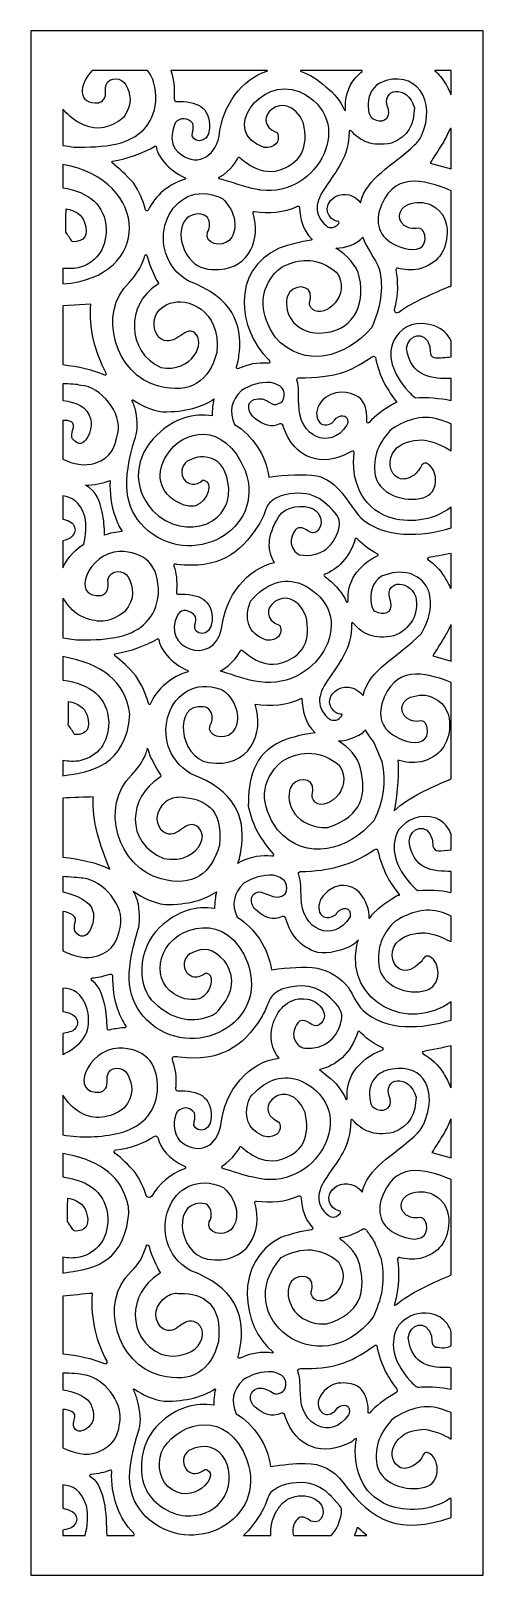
# Model space of a CAD drawing. Header units: centimetres. Extents: x 5 to 10.2, y -9 to 9.
import ezdxf

# ---------------------------------------------------------------- set-up
doc = ezdxf.new("R2010")
doc.units = ezdxf.units.CM
doc.header["$MEASUREMENT"] = 0
doc.layers.add('layer 1', color=7, linetype='Continuous')

msp = doc.modelspace()

# ---------------------------------------------------------------- linework, layer by layer
at = {"layer": 'layer 1', "color": 250}
for points, knots in [([(4.95276, 9.00077), (4.95276, 9.00077), (10.22408, 9.00077), (10.22408, 9.00077), (10.22408, 9.00077), (10.22408, 9.00077), (10.22408, -9.00021), (10.22408, -9.00021), (10.22408, -9.00021), (10.22408, -9.00021), (4.95276, -9.00021), (4.95276, -9.00021), (4.95276, -9.00021), (4.95276, -9.00021), (4.95276, 9.00077), (4.95276, 9.00077)], [0, 0, 0, 0, 0.2, 0.2, 0.2, 0.2, 0.4, 0.4, 0.4, 0.4, 0.6, 0.6, 0.6, 0.6, 1, 1, 1, 1]), ([(5.66574, 8.5384), (5.66574, 8.5384), (6.31316, 8.5384), (6.31316, 8.5384), (6.31316, 8.5384), (6.37928, 8.45892), (6.41357, 8.34186), (6.41004, 8.17852), (6.41004, 8.17852), (6.38279, 7.90292), (6.20759, 7.74701), (5.96028, 7.685), (5.96028, 7.685), (5.78991, 7.64614), (5.62385, 7.6449), (5.4585, 7.64464), (5.4585, 7.64464), (5.41589, 7.65265), (5.37141, 7.65931), (5.32462, 7.66513), (5.32462, 7.66513), (5.32462, 7.66513), (5.32462, 8.08979), (5.32462, 8.08979), (5.32462, 8.08979), (5.37544, 8.02886), (5.43701, 7.97483), (5.51787, 7.9281), (5.51787, 7.9281), (5.66631, 7.84169), (5.82314, 7.8507), (5.97076, 7.94301), (5.97076, 7.94301), (6.0038, 7.96367), (6.02503, 7.982), (6.04733, 8.01409), (6.04733, 8.01409), (6.1403, 8.14796), (6.11303, 8.27449), (6.061, 8.3712), (6.061, 8.3712), (6.01311, 8.46022), (5.86729, 8.47279), (5.82857, 8.37133), (5.82857, 8.37133), (5.82101, 8.35149), (5.82256, 8.33662), (5.82312, 8.31592), (5.82312, 8.31592), (5.82543, 8.23113), (5.81042, 8.18866), (5.74633, 8.16394), (5.74633, 8.16394), (5.48894, 8.13683), (5.51243, 8.37731), (5.66574, 8.5384)], [0, 0, 0, 0, 0.06666667, 0.06666667, 0.06666667, 0.06666667, 0.13333333, 0.13333333, 0.13333333, 0.13333333, 0.2, 0.2, 0.2, 0.2, 0.26666667, 0.26666667, 0.26666667, 0.26666667, 0.33333333, 0.33333333, 0.33333333, 0.33333333, 0.4, 0.4, 0.4, 0.4, 0.46666667, 0.46666667, 0.46666667, 0.46666667, 0.53333333, 0.53333333, 0.53333333, 0.53333333, 0.6, 0.6, 0.6, 0.6, 0.66666667, 0.66666667, 0.66666667, 0.66666667, 0.73333333, 0.73333333, 0.73333333, 0.73333333, 0.8, 0.8, 0.8, 0.8, 0.86666667, 0.86666667, 0.86666667, 0.86666667, 1, 1, 1, 1]), ([(6.58415, 8.5384), (6.58415, 8.5384), (7.70926, 8.5384), (7.70926, 8.5384), (7.70926, 8.5384), (7.70814, 8.53421), (7.70304, 8.53023), (7.70339, 8.53178), (7.70339, 8.53178), (7.41329, 8.43702), (7.184, 8.13679), (7.14675, 7.77493), (7.14675, 7.77493), (7.0939, 7.51754), (6.86778, 7.40356), (6.66536, 7.59015), (6.66536, 7.59015), (6.57282, 7.67544), (6.58595, 7.80926), (6.63617, 7.9297), (6.63617, 7.9297), (6.68921, 7.99573), (6.78605, 7.98896), (6.84041, 7.9208), (6.84041, 7.9208), (6.84906, 7.88423), (6.84806, 7.8633), (6.83586, 7.82076), (6.83586, 7.82076), (6.80071, 7.69806), (7.02659, 7.65998), (7.0349, 7.86732), (7.0349, 7.86732), (7.04508, 8.1117), (6.88747, 8.18799), (6.63992, 8.17761), (6.63992, 8.17761), (6.62479, 8.18521), (6.62176, 8.20317), (6.62134, 8.22149), (6.62134, 8.22149), (6.62134, 8.22149), (6.62158, 8.22228), (6.62158, 8.22228), (6.62158, 8.22228), (6.62971, 8.34301), (6.61622, 8.44853), (6.58415, 8.5384)], [0, 0, 0, 0, 0.07692308, 0.07692308, 0.07692308, 0.07692308, 0.15384615, 0.15384615, 0.15384615, 0.15384615, 0.23076923, 0.23076923, 0.23076923, 0.23076923, 0.30769231, 0.30769231, 0.30769231, 0.30769231, 0.38461538, 0.38461538, 0.38461538, 0.38461538, 0.46153846, 0.46153846, 0.46153846, 0.46153846, 0.53846154, 0.53846154, 0.53846154, 0.53846154, 0.61538462, 0.61538462, 0.61538462, 0.61538462, 0.69230769, 0.69230769, 0.69230769, 0.69230769, 0.76923077, 0.76923077, 0.76923077, 0.76923077, 0.84615385, 0.84615385, 0.84615385, 0.84615385, 1, 1, 1, 1]), ([(7.1503, 7.27751), (7.29758, 7.23886), (7.4333, 7.18282), (7.58859, 7.15232), (7.58859, 7.15232), (7.60342, 7.14939), (7.61819, 7.14699), (7.63284, 7.14504), (7.63284, 7.14504), (8.30222, 7.05655), (8.77795, 7.96927), (8.08035, 8.29522), (8.08035, 8.29522), (7.62521, 8.47185), (7.14523, 7.82049), (7.6719, 7.64124), (7.6719, 7.64124), (7.79656, 7.63808), (7.86333, 7.70051), (7.82619, 7.81389), (7.82619, 7.81389), (7.45853, 7.94736), (7.93696, 8.38585), (8.12897, 7.92567), (8.12897, 7.92567), (8.19047, 7.65127), (8.11709, 7.44667), (7.80318, 7.36647), (7.80318, 7.36647), (7.52942, 7.33009), (7.38325, 7.56356), (7.36929, 7.52448), (7.36929, 7.52448), (7.36056, 7.50005), (7.2828, 7.36879), (7.14877, 7.29378), (7.14877, 7.29378), (7.14474, 7.29115), (7.13964, 7.28133), (7.1503, 7.27751)], [0, 0, 0, 0, 0.09090909, 0.09090909, 0.09090909, 0.09090909, 0.18181818, 0.18181818, 0.18181818, 0.18181818, 0.27272727, 0.27272727, 0.27272727, 0.27272727, 0.36363636, 0.36363636, 0.36363636, 0.36363636, 0.45454545, 0.45454545, 0.45454545, 0.45454545, 0.54545455, 0.54545455, 0.54545455, 0.54545455, 0.63636364, 0.63636364, 0.63636364, 0.63636364, 0.72727273, 0.72727273, 0.72727273, 0.72727273, 0.81818182, 0.81818182, 0.81818182, 0.81818182, 1, 1, 1, 1]), ([(8.09453, 8.5384), (8.09453, 8.5384), (8.81533, 8.5384), (8.81533, 8.5384), (8.81533, 8.5384), (8.8162, 8.53418), (8.8153, 8.52958), (8.81342, 8.52862), (8.81342, 8.52862), (8.77063, 8.49245), (8.73166, 8.45029), (8.69789, 8.4022), (8.69789, 8.4022), (8.63304, 8.29826), (8.6136, 8.19128), (8.62189, 8.08465), (8.62189, 8.08465), (8.6194, 8.06715), (8.6136, 8.07019), (8.60753, 8.07572), (8.60753, 8.07572), (8.56289, 8.18129), (8.49205, 8.27211), (8.39155, 8.34871), (8.39155, 8.34871), (8.29787, 8.43572), (8.20085, 8.49389), (8.10419, 8.52739), (8.10419, 8.52739), (8.09868, 8.52939), (8.09445, 8.53418), (8.09453, 8.5384)], [0, 0, 0, 0, 0.11111111, 0.11111111, 0.11111111, 0.11111111, 0.22222222, 0.22222222, 0.22222222, 0.22222222, 0.33333333, 0.33333333, 0.33333333, 0.33333333, 0.44444444, 0.44444444, 0.44444444, 0.44444444, 0.55555556, 0.55555556, 0.55555556, 0.55555556, 0.66666667, 0.66666667, 0.66666667, 0.66666667, 0.77777778, 0.77777778, 0.77777778, 0.77777778, 1, 1, 1, 1]), ([(8.79556, 6.99699), (8.72528, 7.08424), (8.61602, 7.12896), (8.4962, 7.06739), (8.4962, 7.06739), (8.32932, 6.95855), (8.42582, 6.79326), (8.5315, 6.77894), (8.5315, 6.77894), (8.53861, 6.77861), (8.55008, 6.77174), (8.54126, 6.75668), (8.54126, 6.75668), (8.51992, 6.72311), (8.48492, 6.70665), (8.44429, 6.70876), (8.44429, 6.70876), (8.42141, 6.70993), (8.41298, 6.71583), (8.39584, 6.73027), (8.39584, 6.73027), (8.23868, 6.86256), (8.27091, 7.01689), (8.38183, 7.17197), (8.38183, 7.17197), (8.5155, 7.37832), (8.65978, 7.52529), (8.66169, 7.83004), (8.66169, 7.83004), (8.66473, 7.8394), (8.67087, 7.84421), (8.68417, 7.83718), (8.68417, 7.83718), (8.79416, 7.7149), (8.92239, 7.64691), (9.15498, 7.69226), (9.15498, 7.69226), (9.35183, 7.76541), (9.41973, 7.91592), (9.42242, 8.10558), (9.42242, 8.10558), (9.35395, 8.37802), (9.01091, 8.34619), (9.12093, 8.08614), (9.12093, 8.08614), (9.14898, 7.96358), (9.03087, 7.92148), (8.94395, 7.97425), (8.94395, 7.97425), (8.89655, 8.00303), (8.88926, 8.04946), (8.88521, 8.10898), (8.88521, 8.10898), (8.87704, 8.22885), (8.91376, 8.32711), (9.01882, 8.39248), (9.01882, 8.39248), (9.43889, 8.57973), (9.69176, 8.17623), (9.50462, 7.77662), (9.50462, 7.77662), (9.48355, 7.73165), (9.46195, 7.70599), (9.42617, 7.67175), (9.42617, 7.67175), (9.16331, 7.42011), (8.86463, 7.29419), (8.79556, 6.99699)], [0, 0, 0, 0, 0.05555556, 0.05555556, 0.05555556, 0.05555556, 0.11111111, 0.11111111, 0.11111111, 0.11111111, 0.16666667, 0.16666667, 0.16666667, 0.16666667, 0.22222222, 0.22222222, 0.22222222, 0.22222222, 0.27777778, 0.27777778, 0.27777778, 0.27777778, 0.33333333, 0.33333333, 0.33333333, 0.33333333, 0.38888889, 0.38888889, 0.38888889, 0.38888889, 0.44444444, 0.44444444, 0.44444444, 0.44444444, 0.5, 0.5, 0.5, 0.5, 0.55555556, 0.55555556, 0.55555556, 0.55555556, 0.61111111, 0.61111111, 0.61111111, 0.61111111, 0.66666667, 0.66666667, 0.66666667, 0.66666667, 0.72222222, 0.72222222, 0.72222222, 0.72222222, 0.77777778, 0.77777778, 0.77777778, 0.77777778, 0.83333333, 0.83333333, 0.83333333, 0.83333333, 0.88888889, 0.88888889, 0.88888889, 0.88888889, 1, 1, 1, 1]), ([(9.66, 8.5384), (9.66, 8.5384), (9.8522, 8.5384), (9.8522, 8.5384), (9.8522, 8.5384), (9.8522, 8.5384), (9.8522, 8.25424), (9.8522, 8.25424), (9.8522, 8.25424), (9.84945, 8.25608), (9.84677, 8.26027), (9.84548, 8.26375), (9.84548, 8.26375), (9.83016, 8.30613), (9.80925, 8.34869), (9.78224, 8.39248), (9.78224, 8.39248), (9.74816, 8.44704), (9.70814, 8.49373), (9.66384, 8.53291), (9.66384, 8.53291), (9.66157, 8.53495), (9.66042, 8.53678), (9.66, 8.5384)], [0, 0, 0, 0, 0.14285714, 0.14285714, 0.14285714, 0.14285714, 0.28571429, 0.28571429, 0.28571429, 0.28571429, 0.42857143, 0.42857143, 0.42857143, 0.42857143, 0.57142857, 0.57142857, 0.57142857, 0.57142857, 0.71428571, 0.71428571, 0.71428571, 0.71428571, 1, 1, 1, 1]), ([(9.8522, 7.86299), (9.8522, 7.86299), (9.8522, 7.39166), (9.8522, 7.39166), (9.8522, 7.39166), (9.8522, 7.39166), (9.60718, 7.45887), (9.60718, 7.45887), (9.60718, 7.45887), (9.65582, 7.53666), (9.70444, 7.61447), (9.75307, 7.69226), (9.75307, 7.69226), (9.78434, 7.74553), (9.81053, 7.79761), (9.8307, 7.84903), (9.8307, 7.84903), (9.84155, 7.86527), (9.84799, 7.86669), (9.8522, 7.86299)], [0, 0, 0, 0, 0.16666667, 0.16666667, 0.16666667, 0.16666667, 0.33333333, 0.33333333, 0.33333333, 0.33333333, 0.5, 0.5, 0.5, 0.5, 0.66666667, 0.66666667, 0.66666667, 0.66666667, 1, 1, 1, 1]), ([(6.29054, 6.91581), (6.30051, 6.90471), (6.31022, 6.89945), (6.31963, 6.90924), (6.31963, 6.90924), (6.39672, 7.08069), (6.56999, 7.22237), (6.75108, 7.27248), (6.75108, 7.27248), (6.76301, 7.2759), (6.7556, 7.28622), (6.75144, 7.28861), (6.75144, 7.28861), (6.54722, 7.37742), (6.42394, 7.55207), (6.41365, 7.65194), (6.41365, 7.65194), (6.4135, 7.65878), (6.40561, 7.65955), (6.40439, 7.65971), (6.40439, 7.65971), (6.24882, 7.56985), (6.08198, 7.50946), (5.9023, 7.48391), (5.9023, 7.48391), (5.89299, 7.47996), (5.89579, 7.46687), (5.89911, 7.46132), (5.89911, 7.46132), (5.97839, 7.40235), (6.06055, 7.32642), (6.147, 7.22759), (6.147, 7.22759), (6.21418, 7.12735), (6.26201, 7.02343), (6.29054, 6.91581)], [0, 0, 0, 0, 0.1, 0.1, 0.1, 0.1, 0.2, 0.2, 0.2, 0.2, 0.3, 0.3, 0.3, 0.3, 0.4, 0.4, 0.4, 0.4, 0.5, 0.5, 0.5, 0.5, 0.6, 0.6, 0.6, 0.6, 0.7, 0.7, 0.7, 0.7, 0.8, 0.8, 0.8, 0.8, 1, 1, 1, 1]), ([(5.32462, 6.05153), (5.32462, 6.05153), (5.32462, 6.23488), (5.32462, 6.23488), (5.32462, 6.23488), (5.38064, 6.22733), (5.44002, 6.2265), (5.50566, 6.23821), (5.50566, 6.23821), (5.70509, 6.29607), (5.82563, 6.43278), (5.83091, 6.68479), (5.83091, 6.68479), (5.81878, 6.97541), (5.62848, 7.12054), (5.32462, 7.17296), (5.32462, 7.17296), (5.32462, 7.17296), (5.32462, 7.44516), (5.32462, 7.44516), (5.32462, 7.44516), (6.35056, 7.25729), (6.371, 6.12239), (5.32462, 6.05153)], [0, 0, 0, 0, 0.14285714, 0.14285714, 0.14285714, 0.14285714, 0.28571429, 0.28571429, 0.28571429, 0.28571429, 0.42857143, 0.42857143, 0.42857143, 0.42857143, 0.57142857, 0.57142857, 0.57142857, 0.57142857, 0.71428571, 0.71428571, 0.71428571, 0.71428571, 1, 1, 1, 1]), ([(8.22714, 6.57294), (8.11805, 6.68545), (8.09138, 6.80663), (8.08399, 6.94005), (8.08399, 6.94005), (8.08389, 6.96093), (8.06648, 6.96083), (8.06119, 6.957), (8.06119, 6.957), (7.90425, 6.88195), (7.7251, 6.86987), (7.55923, 6.89357), (7.55923, 6.89357), (7.54516, 6.89711), (7.54095, 6.88601), (7.54291, 6.87664), (7.54291, 6.87664), (7.63105, 6.57915), (7.5102, 6.24161), (7.14616, 6.21886), (7.14616, 6.21886), (7.02743, 6.21144), (6.91334, 6.23126), (6.82699, 6.32026), (6.82699, 6.32026), (6.64597, 6.50683), (6.64811, 6.88001), (6.924, 6.86625), (6.924, 6.86625), (6.96432, 6.85801), (6.982, 6.85579), (7.0098, 6.82397), (7.0098, 6.82397), (7.04425, 6.76931), (7.04541, 6.71243), (7.01327, 6.65332), (7.01327, 6.65332), (6.96679, 6.51708), (7.17608, 6.47502), (7.26358, 6.55848), (7.26358, 6.55848), (7.35445, 6.64514), (7.3714, 6.8456), (7.20878, 7.02203), (7.20878, 7.02203), (7.18045, 7.05277), (7.15772, 7.0628), (7.11769, 7.07601), (7.11769, 7.07601), (6.53472, 7.26874), (6.23944, 6.41235), (6.78819, 6.08515), (6.78819, 6.08515), (7.31619, 5.88936), (7.41256, 5.57166), (7.38315, 5.26144), (7.38315, 5.26144), (7.37785, 5.20328), (7.36761, 5.14365), (7.35066, 5.08495), (7.35066, 5.08495), (7.34763, 5.07511), (7.34882, 5.05394), (7.37438, 5.0635), (7.37438, 5.0635), (7.48176, 5.11666), (7.6006, 5.1376), (7.71058, 5.12602), (7.71058, 5.12602), (7.75465, 5.11905), (7.74124, 5.15329), (7.72109, 5.16975), (7.72109, 5.16975), (7.36575, 5.52133), (7.27859, 6.20518), (7.84696, 6.46691), (7.84696, 6.46691), (7.96843, 6.51048), (8.09231, 6.54446), (8.22077, 6.56011), (8.22077, 6.56011), (8.23226, 6.56154), (8.22819, 6.57168), (8.22714, 6.57294)], [0, 0, 0, 0, 0.04545455, 0.04545455, 0.04545455, 0.04545455, 0.09090909, 0.09090909, 0.09090909, 0.09090909, 0.13636364, 0.13636364, 0.13636364, 0.13636364, 0.18181818, 0.18181818, 0.18181818, 0.18181818, 0.22727273, 0.22727273, 0.22727273, 0.22727273, 0.27272727, 0.27272727, 0.27272727, 0.27272727, 0.31818182, 0.31818182, 0.31818182, 0.31818182, 0.36363636, 0.36363636, 0.36363636, 0.36363636, 0.40909091, 0.40909091, 0.40909091, 0.40909091, 0.45454545, 0.45454545, 0.45454545, 0.45454545, 0.5, 0.5, 0.5, 0.5, 0.54545455, 0.54545455, 0.54545455, 0.54545455, 0.59090909, 0.59090909, 0.59090909, 0.59090909, 0.63636364, 0.63636364, 0.63636364, 0.63636364, 0.68181818, 0.68181818, 0.68181818, 0.68181818, 0.72727273, 0.72727273, 0.72727273, 0.72727273, 0.77272727, 0.77272727, 0.77272727, 0.77272727, 0.81818182, 0.81818182, 0.81818182, 0.81818182, 0.86363636, 0.86363636, 0.86363636, 0.86363636, 0.90909091, 0.90909091, 0.90909091, 0.90909091, 1, 1, 1, 1]), ([(9.8522, 7.13674), (9.8522, 7.13674), (9.8522, 6.02916), (9.8522, 6.02916), (9.8522, 6.02916), (9.84507, 6.02322), (9.83792, 6.0174), (9.82838, 6.01978), (9.82838, 6.01978), (9.63814, 5.93743), (9.41832, 5.85192), (9.24076, 5.72231), (9.24076, 5.72231), (9.19895, 5.69265), (9.18864, 5.74409), (9.18892, 5.74852), (9.18892, 5.74852), (9.23681, 5.92171), (9.229, 6.09823), (9.20854, 6.20961), (9.20854, 6.20961), (9.20605, 6.22015), (9.20929, 6.24017), (9.2274, 6.2364), (9.2274, 6.2364), (9.30511, 6.21384), (9.38621, 6.21064), (9.47104, 6.22378), (9.47104, 6.22378), (9.68889, 6.27897), (9.7999, 6.4357), (9.80453, 6.64455), (9.80453, 6.64455), (9.80717, 6.76262), (9.77021, 6.89486), (9.62178, 6.96775), (9.62178, 6.96775), (9.531, 7.01718), (9.44023, 7.00583), (9.34949, 6.97748), (9.34949, 6.97748), (9.21839, 6.92959), (9.21354, 6.75955), (9.34949, 6.71004), (9.34949, 6.71004), (9.37683, 6.69841), (9.41324, 6.69254), (9.44241, 6.69815), (9.44241, 6.69815), (9.52612, 6.71423), (9.5291, 6.6502), (9.54397, 6.62737), (9.54397, 6.62737), (9.57299, 6.45717), (9.44116, 6.42583), (9.30085, 6.46691), (9.30085, 6.46691), (9.04654, 6.54534), (8.96512, 6.6955), (9.01395, 6.89968), (9.01395, 6.89968), (9.16317, 7.36798), (9.522, 7.27346), (9.8522, 7.13674)], [0, 0, 0, 0, 0.05882353, 0.05882353, 0.05882353, 0.05882353, 0.11764706, 0.11764706, 0.11764706, 0.11764706, 0.17647059, 0.17647059, 0.17647059, 0.17647059, 0.23529412, 0.23529412, 0.23529412, 0.23529412, 0.29411765, 0.29411765, 0.29411765, 0.29411765, 0.35294118, 0.35294118, 0.35294118, 0.35294118, 0.41176471, 0.41176471, 0.41176471, 0.41176471, 0.47058824, 0.47058824, 0.47058824, 0.47058824, 0.52941176, 0.52941176, 0.52941176, 0.52941176, 0.58823529, 0.58823529, 0.58823529, 0.58823529, 0.64705882, 0.64705882, 0.64705882, 0.64705882, 0.70588235, 0.70588235, 0.70588235, 0.70588235, 0.76470588, 0.76470588, 0.76470588, 0.76470588, 0.82352941, 0.82352941, 0.82352941, 0.82352941, 0.88235294, 0.88235294, 0.88235294, 0.88235294, 1, 1, 1, 1]), ([(5.36247, 6.92752), (5.36165, 6.83689), (5.36085, 6.74629), (5.36004, 6.65567), (5.36004, 6.65567), (5.38513, 6.61764), (5.41021, 6.57962), (5.43529, 6.5416), (5.43529, 6.5416), (5.58314, 6.54008), (5.62478, 6.61998), (5.57849, 6.76732), (5.57849, 6.76732), (5.55017, 6.86079), (5.46845, 6.90527), (5.36247, 6.92752)], [0, 0, 0, 0, 0.2, 0.2, 0.2, 0.2, 0.4, 0.4, 0.4, 0.4, 0.6, 0.6, 0.6, 0.6, 1, 1, 1, 1]), ([(8.82229, 6.59679), (8.75975, 6.51269), (8.60962, 6.46692), (8.50919, 6.46818), (8.50919, 6.46818), (8.63536, 6.38445), (8.75124, 6.27385), (8.78105, 6.13392), (8.78105, 6.13392), (8.86262, 5.786), (8.68841, 5.48531), (8.32217, 5.47868), (8.32217, 5.47868), (7.99567, 5.47271), (7.88658, 5.75704), (7.94743, 5.91796), (7.94743, 5.91796), (7.99469, 6.04294), (8.22774, 6.06244), (8.21126, 5.88956), (8.21126, 5.88956), (8.20764, 5.85142), (8.18568, 5.82131), (8.21651, 5.77642), (8.21651, 5.77642), (8.32405, 5.61989), (8.671, 5.87195), (8.54477, 6.13855), (8.54477, 6.13855), (8.52456, 6.18121), (8.50054, 6.20119), (8.46192, 6.22775), (8.46192, 6.22775), (8.29669, 6.34137), (8.11847, 6.35341), (7.92821, 6.2712), (7.92821, 6.2712), (7.86173, 6.24249), (7.82421, 6.21155), (7.77866, 6.15458), (7.77866, 6.15458), (7.60479, 5.93717), (7.62983, 5.69413), (7.79832, 5.43118), (7.79832, 5.43118), (8.1364, 5.0496), (8.62871, 5.1969), (8.92158, 5.53816), (8.92158, 5.53816), (9.03075, 5.76519), (9.0666, 5.99516), (9.01395, 6.22865), (9.01395, 6.22865), (8.96567, 6.3452), (8.85296, 6.48849), (8.82229, 6.59679)], [0, 0, 0, 0, 0.06666667, 0.06666667, 0.06666667, 0.06666667, 0.13333333, 0.13333333, 0.13333333, 0.13333333, 0.2, 0.2, 0.2, 0.2, 0.26666667, 0.26666667, 0.26666667, 0.26666667, 0.33333333, 0.33333333, 0.33333333, 0.33333333, 0.4, 0.4, 0.4, 0.4, 0.46666667, 0.46666667, 0.46666667, 0.46666667, 0.53333333, 0.53333333, 0.53333333, 0.53333333, 0.6, 0.6, 0.6, 0.6, 0.66666667, 0.66666667, 0.66666667, 0.66666667, 0.73333333, 0.73333333, 0.73333333, 0.73333333, 0.8, 0.8, 0.8, 0.8, 0.86666667, 0.86666667, 0.86666667, 0.86666667, 1, 1, 1, 1]), ([(6.30506, 6.38425), (6.29334, 6.4052), (6.28318, 6.38492), (6.28216, 6.38211), (6.28216, 6.38211), (6.27942, 6.37194), (6.27656, 6.36179), (6.27353, 6.35158), (6.27353, 6.35158), (6.23478, 6.2411), (6.17577, 6.14751), (6.09833, 6.06931), (6.09833, 6.06931), (5.72221, 5.71887), (5.93412, 4.98706), (6.44145, 4.85996), (6.44145, 4.85996), (6.81688, 4.75919), (7.03019, 4.9246), (7.12034, 5.25171), (7.12034, 5.25171), (7.17061, 5.76104), (6.76668, 5.89415), (6.57526, 5.82597), (6.57526, 5.82597), (6.36996, 5.75287), (6.34669, 5.55672), (6.44391, 5.42693), (6.44391, 5.42693), (6.61737, 5.28621), (6.74883, 5.5657), (6.85439, 5.48777), (6.85439, 5.48777), (7.0126, 5.37096), (6.82401, 5.01087), (6.46819, 5.07651), (6.46819, 5.07651), (6.05969, 5.25871), (6.06919, 5.82204), (6.41888, 6.03691), (6.41888, 6.03691), (6.45246, 6.05752), (6.43968, 6.05723), (6.42149, 6.09172), (6.42149, 6.09172), (6.37167, 6.18613), (6.33108, 6.28319), (6.30506, 6.38425)], [0, 0, 0, 0, 0.07692308, 0.07692308, 0.07692308, 0.07692308, 0.15384615, 0.15384615, 0.15384615, 0.15384615, 0.23076923, 0.23076923, 0.23076923, 0.23076923, 0.30769231, 0.30769231, 0.30769231, 0.30769231, 0.38461538, 0.38461538, 0.38461538, 0.38461538, 0.46153846, 0.46153846, 0.46153846, 0.46153846, 0.53846154, 0.53846154, 0.53846154, 0.53846154, 0.61538462, 0.61538462, 0.61538462, 0.61538462, 0.69230769, 0.69230769, 0.69230769, 0.69230769, 0.76923077, 0.76923077, 0.76923077, 0.76923077, 0.84615385, 0.84615385, 0.84615385, 0.84615385, 1, 1, 1, 1]), ([(5.32462, 5.11112), (5.32462, 5.11112), (5.32462, 5.79763), (5.32462, 5.79763), (5.32462, 5.79763), (5.32462, 5.79763), (5.6506, 5.81625), (5.6506, 5.81625), (5.6506, 5.81625), (5.62681, 5.53285), (5.70036, 5.26041), (5.82911, 5.0106), (5.82911, 5.0106), (5.83392, 4.99774), (5.82984, 4.98975), (5.8173, 4.98697), (5.8173, 4.98697), (5.67529, 5.05314), (5.50487, 5.08763), (5.32462, 5.11112)], [0, 0, 0, 0, 0.16666667, 0.16666667, 0.16666667, 0.16666667, 0.33333333, 0.33333333, 0.33333333, 0.33333333, 0.5, 0.5, 0.5, 0.5, 0.66666667, 0.66666667, 0.66666667, 0.66666667, 1, 1, 1, 1]), ([(9.8522, 5.38432), (9.8522, 5.38432), (9.8522, 5.20097), (9.8522, 5.20097), (9.8522, 5.20097), (9.79192, 5.1949), (9.70986, 5.18683), (9.6723, 5.18802), (9.6723, 5.18802), (9.64409, 5.18862), (9.61829, 5.20515), (9.60943, 5.24124), (9.60943, 5.24124), (9.607, 5.26864), (9.60458, 5.29607), (9.60217, 5.32348), (9.60217, 5.32348), (9.54404, 5.52121), (9.346, 5.46112), (9.33247, 5.3005), (9.33247, 5.3005), (9.37322, 4.96191), (9.64187, 4.94503), (9.8522, 4.94709), (9.8522, 4.94709), (9.8522, 4.94709), (9.8522, 4.69313), (9.8522, 4.69313), (9.8522, 4.69313), (9.72528, 4.71749), (9.55359, 4.73699), (9.43575, 4.72249), (9.43575, 4.72249), (9.40921, 4.74136), (9.38139, 4.76631), (9.35262, 4.79894), (9.35262, 4.79894), (9.17505, 5.00049), (9.07675, 5.22179), (9.207, 5.42998), (9.207, 5.42998), (9.29703, 5.57391), (9.4574, 5.62134), (9.64631, 5.56832), (9.64631, 5.56832), (9.75313, 5.526), (9.82205, 5.46206), (9.8522, 5.38432)], [0, 0, 0, 0, 0.07692308, 0.07692308, 0.07692308, 0.07692308, 0.15384615, 0.15384615, 0.15384615, 0.15384615, 0.23076923, 0.23076923, 0.23076923, 0.23076923, 0.30769231, 0.30769231, 0.30769231, 0.30769231, 0.38461538, 0.38461538, 0.38461538, 0.38461538, 0.46153846, 0.46153846, 0.46153846, 0.46153846, 0.53846154, 0.53846154, 0.53846154, 0.53846154, 0.61538462, 0.61538462, 0.61538462, 0.61538462, 0.69230769, 0.69230769, 0.69230769, 0.69230769, 0.76923077, 0.76923077, 0.76923077, 0.76923077, 0.84615385, 0.84615385, 0.84615385, 0.84615385, 1, 1, 1, 1]), ([(8.92404, 5.19782), (8.92193, 5.19639), (8.91982, 5.19498), (8.91773, 5.19357), (8.91773, 5.19357), (8.65689, 5.01798), (8.51559, 4.96353), (8.06846, 4.95449), (8.06846, 4.95449), (8.06071, 4.95418), (8.04606, 4.94197), (8.05222, 4.92855), (8.05222, 4.92855), (8.08788, 4.84422), (8.06587, 4.73802), (8.07583, 4.64845), (8.07583, 4.64845), (8.06746, 4.26678), (8.4454, 4.10576), (8.63488, 4.40337), (8.63488, 4.40337), (8.64258, 4.41546), (8.64529, 4.42259), (8.64635, 4.4371), (8.64635, 4.4371), (8.65412, 4.54113), (8.5411, 4.53129), (8.4917, 4.46226), (8.4917, 4.46226), (8.48212, 4.44889), (8.47933, 4.44262), (8.46492, 4.43343), (8.46492, 4.43343), (8.28572, 4.31909), (8.20296, 4.59652), (8.3885, 4.72655), (8.3885, 4.72655), (8.54352, 4.84047), (8.73086, 4.77429), (8.80007, 4.70969), (8.80007, 4.70969), (8.87179, 4.62393), (8.86755, 4.5344), (8.86707, 4.44714), (8.86707, 4.44714), (8.86791, 4.4371), (8.87615, 4.41822), (8.89593, 4.43704), (8.89593, 4.43704), (8.9658, 4.51653), (9.05659, 4.57889), (9.18643, 4.65803), (9.18643, 4.65803), (9.19769, 4.66253), (9.20891, 4.66678), (9.22013, 4.67083), (9.22013, 4.67083), (9.1658, 4.74124), (9.11502, 4.81522), (9.07109, 4.89603), (9.07109, 4.89603), (9.02703, 4.98475), (8.99237, 5.08325), (8.96791, 5.19154), (8.96791, 5.19154), (8.96319, 5.19665), (8.96034, 5.22032), (8.92404, 5.19782)], [0, 0, 0, 0, 0.05555556, 0.05555556, 0.05555556, 0.05555556, 0.11111111, 0.11111111, 0.11111111, 0.11111111, 0.16666667, 0.16666667, 0.16666667, 0.16666667, 0.22222222, 0.22222222, 0.22222222, 0.22222222, 0.27777778, 0.27777778, 0.27777778, 0.27777778, 0.33333333, 0.33333333, 0.33333333, 0.33333333, 0.38888889, 0.38888889, 0.38888889, 0.38888889, 0.44444444, 0.44444444, 0.44444444, 0.44444444, 0.5, 0.5, 0.5, 0.5, 0.55555556, 0.55555556, 0.55555556, 0.55555556, 0.61111111, 0.61111111, 0.61111111, 0.61111111, 0.66666667, 0.66666667, 0.66666667, 0.66666667, 0.72222222, 0.72222222, 0.72222222, 0.72222222, 0.77777778, 0.77777778, 0.77777778, 0.77777778, 0.83333333, 0.83333333, 0.83333333, 0.83333333, 0.88888889, 0.88888889, 0.88888889, 0.88888889, 1, 1, 1, 1]), ([(5.32462, 4.00736), (5.32462, 4.00736), (5.32462, 4.46085), (5.32462, 4.46085), (5.32462, 4.46085), (5.39767, 4.46348), (5.48343, 4.4469), (5.43771, 4.34265), (5.43771, 4.34265), (5.42883, 4.30867), (5.42802, 4.27793), (5.43529, 4.25041), (5.43529, 4.25041), (5.57608, 4.05994), (5.68794, 4.3788), (5.64645, 4.48098), (5.64645, 4.48098), (5.61441, 4.6201), (5.48463, 4.67078), (5.32462, 4.69409), (5.32462, 4.69409), (5.32462, 4.69409), (5.32462, 4.88617), (5.32462, 4.88617), (5.32462, 4.88617), (5.40155, 4.88545), (5.49289, 4.88404), (5.53466, 4.86713), (5.53466, 4.86713), (5.76811, 4.85875), (6.01995, 4.5418), (5.96745, 4.31037), (5.96745, 4.31037), (5.92751, 4.13423), (5.89401, 4.03265), (5.70257, 3.9627), (5.70257, 3.9627), (5.57658, 3.92159), (5.45059, 3.95154), (5.32462, 4.00736)], [0, 0, 0, 0, 0.09090909, 0.09090909, 0.09090909, 0.09090909, 0.18181818, 0.18181818, 0.18181818, 0.18181818, 0.27272727, 0.27272727, 0.27272727, 0.27272727, 0.36363636, 0.36363636, 0.36363636, 0.36363636, 0.45454545, 0.45454545, 0.45454545, 0.45454545, 0.54545455, 0.54545455, 0.54545455, 0.54545455, 0.63636364, 0.63636364, 0.63636364, 0.63636364, 0.72727273, 0.72727273, 0.72727273, 0.72727273, 0.81818182, 0.81818182, 0.81818182, 0.81818182, 1, 1, 1, 1]), ([(9.8522, 3.44939), (9.8522, 3.44939), (9.8522, 3.20625), (9.8522, 3.20625), (9.8522, 3.20625), (9.50698, 3.10349), (9.06367, 3.07813), (8.79744, 3.32571), (8.79744, 3.32571), (8.64339, 3.50359), (8.53032, 3.76055), (8.2872, 3.81364), (8.2872, 3.81364), (8.12729, 3.83642), (7.9315, 3.82894), (7.72725, 3.79918), (7.72725, 3.79918), (7.69114, 4.05734), (7.53585, 4.28552), (7.327, 4.41384), (7.327, 4.41384), (7.26284, 4.55962), (7.28154, 4.68917), (7.40673, 4.8088), (7.40673, 4.8088), (7.51317, 4.87787), (7.62368, 4.90572), (7.74956, 4.90363), (7.74956, 4.90363), (7.86802, 4.87341), (7.93002, 4.82029), (7.89787, 4.70667), (7.89787, 4.70667), (7.88396, 4.67636), (7.85486, 4.65659), (7.81057, 4.64732), (7.81057, 4.64732), (7.78561, 4.64213), (7.77948, 4.64651), (7.75757, 4.65913), (7.75757, 4.65913), (7.7228, 4.67916), (7.69003, 4.69998), (7.65222, 4.71009), (7.65222, 4.71009), (7.62523, 4.7173), (7.581, 4.7135), (7.55448, 4.70273), (7.55448, 4.70273), (7.48716, 4.67536), (7.47863, 4.61919), (7.50507, 4.55791), (7.50507, 4.55791), (7.52104, 4.52094), (7.54517, 4.49453), (7.57778, 4.47129), (7.57778, 4.47129), (7.66223, 4.41114), (7.75253, 4.3702), (7.85409, 4.41977), (7.85409, 4.41977), (7.88029, 4.42349), (7.89727, 4.41396), (7.89787, 4.38088), (7.89787, 4.38088), (8.02198, 4.017), (8.33739, 3.90867), (8.66614, 4.08427), (8.66614, 4.08427), (8.68552, 4.09336), (8.72475, 4.12417), (8.72199, 4.08419), (8.72199, 4.08419), (8.67935, 3.78977), (8.79727, 3.44428), (9.12625, 3.33345), (9.12625, 3.33345), (9.33197, 3.25745), (9.63474, 3.28069), (9.8522, 3.44939)], [0, 0, 0, 0, 0.04761905, 0.04761905, 0.04761905, 0.04761905, 0.0952381, 0.0952381, 0.0952381, 0.0952381, 0.14285714, 0.14285714, 0.14285714, 0.14285714, 0.19047619, 0.19047619, 0.19047619, 0.19047619, 0.23809524, 0.23809524, 0.23809524, 0.23809524, 0.28571429, 0.28571429, 0.28571429, 0.28571429, 0.33333333, 0.33333333, 0.33333333, 0.33333333, 0.38095238, 0.38095238, 0.38095238, 0.38095238, 0.42857143, 0.42857143, 0.42857143, 0.42857143, 0.47619048, 0.47619048, 0.47619048, 0.47619048, 0.52380952, 0.52380952, 0.52380952, 0.52380952, 0.57142857, 0.57142857, 0.57142857, 0.57142857, 0.61904762, 0.61904762, 0.61904762, 0.61904762, 0.66666667, 0.66666667, 0.66666667, 0.66666667, 0.71428571, 0.71428571, 0.71428571, 0.71428571, 0.76190476, 0.76190476, 0.76190476, 0.76190476, 0.80952381, 0.80952381, 0.80952381, 0.80952381, 0.85714286, 0.85714286, 0.85714286, 0.85714286, 0.9047619, 0.9047619, 0.9047619, 0.9047619, 1, 1, 1, 1]), ([(6.13022, 4.69269), (6.14901, 4.6541), (6.16458, 4.61188), (6.17652, 4.56565), (6.17652, 4.56565), (6.1932, 4.43995), (6.2002, 4.35623), (6.17102, 4.26288), (6.17102, 4.26288), (6.00518, 3.73235), (6.04579, 3.45276), (6.27377, 3.21387), (6.27377, 3.21387), (6.8081, 2.7015), (7.70451, 3.17765), (7.45051, 3.87517), (7.45051, 3.87517), (7.20275, 4.46721), (6.72545, 4.35372), (6.53642, 4.05679), (6.53642, 4.05679), (6.41881, 3.87208), (6.40827, 3.60952), (6.71826, 3.47928), (6.71826, 3.47928), (6.77418, 3.46246), (6.81594, 3.452), (6.87143, 3.46403), (6.87143, 3.46403), (7.01782, 3.51977), (7.08887, 3.74687), (6.9618, 3.76563), (6.9618, 3.76563), (6.77234, 3.60919), (6.61915, 3.86926), (6.77582, 3.98451), (6.77582, 3.98451), (6.8995, 4.04915), (6.97241, 4.0494), (7.06197, 4.01426), (7.06197, 4.01426), (7.17756, 3.96889), (7.22015, 3.87552), (7.24641, 3.76006), (7.24641, 3.76006), (7.36039, 3.25893), (6.75167, 3.02208), (6.36985, 3.40965), (6.36985, 3.40965), (6.1253, 3.68709), (6.15962, 4.04138), (6.42452, 4.29335), (6.42452, 4.29335), (6.631, 4.48976), (6.85797, 4.54846), (7.06417, 4.5138), (7.06417, 4.5138), (7.06539, 4.58496), (7.07214, 4.6499), (7.08715, 4.70969), (7.08715, 4.70969), (6.95151, 4.61678), (6.7588, 4.55786), (6.48767, 4.56062), (6.48767, 4.56062), (6.35511, 4.58048), (6.24414, 4.63061), (6.14139, 4.70073), (6.14139, 4.70073), (6.13188, 4.70381), (6.12817, 4.70112), (6.13022, 4.69269)], [0, 0, 0, 0, 0.05263158, 0.05263158, 0.05263158, 0.05263158, 0.10526316, 0.10526316, 0.10526316, 0.10526316, 0.15789474, 0.15789474, 0.15789474, 0.15789474, 0.21052632, 0.21052632, 0.21052632, 0.21052632, 0.26315789, 0.26315789, 0.26315789, 0.26315789, 0.31578947, 0.31578947, 0.31578947, 0.31578947, 0.36842105, 0.36842105, 0.36842105, 0.36842105, 0.42105263, 0.42105263, 0.42105263, 0.42105263, 0.47368421, 0.47368421, 0.47368421, 0.47368421, 0.52631579, 0.52631579, 0.52631579, 0.52631579, 0.57894737, 0.57894737, 0.57894737, 0.57894737, 0.63157895, 0.63157895, 0.63157895, 0.63157895, 0.68421053, 0.68421053, 0.68421053, 0.68421053, 0.73684211, 0.73684211, 0.73684211, 0.73684211, 0.78947368, 0.78947368, 0.78947368, 0.78947368, 0.84210526, 0.84210526, 0.84210526, 0.84210526, 0.89473684, 0.89473684, 0.89473684, 0.89473684, 1, 1, 1, 1]), ([(9.8522, 4.42144), (9.8522, 4.42144), (9.8522, 4.1069), (9.8522, 4.1069), (9.8522, 4.1069), (9.75233, 4.16899), (9.64147, 4.21581), (9.51956, 4.23255), (9.51956, 4.23255), (9.3702, 4.23245), (9.25815, 4.18884), (9.19779, 4.11737), (9.19779, 4.11737), (9.10361, 4.00588), (9.12438, 3.84163), (9.24235, 3.78518), (9.24235, 3.78518), (9.28319, 3.76583), (9.36209, 3.78081), (9.4191, 3.82292), (9.4191, 3.82292), (9.46035, 3.85339), (9.48748, 3.89922), (9.51142, 3.94363), (9.51142, 3.94363), (9.52175, 3.95367), (9.54018, 3.96451), (9.56273, 3.96124), (9.56273, 3.96124), (9.69498, 3.89987), (9.71881, 3.64418), (9.55856, 3.57134), (9.55856, 3.57134), (9.38473, 3.49232), (9.02547, 3.56369), (8.96763, 3.81683), (8.96763, 3.81683), (8.93275, 4.03618), (9.00932, 4.21328), (9.16211, 4.36142), (9.16211, 4.36142), (9.34609, 4.47282), (9.53574, 4.54171), (9.74563, 4.45868), (9.74563, 4.45868), (9.76532, 4.44993), (9.81379, 4.43452), (9.8522, 4.42144)], [0, 0, 0, 0, 0.07692308, 0.07692308, 0.07692308, 0.07692308, 0.15384615, 0.15384615, 0.15384615, 0.15384615, 0.23076923, 0.23076923, 0.23076923, 0.23076923, 0.30769231, 0.30769231, 0.30769231, 0.30769231, 0.38461538, 0.38461538, 0.38461538, 0.38461538, 0.46153846, 0.46153846, 0.46153846, 0.46153846, 0.53846154, 0.53846154, 0.53846154, 0.53846154, 0.61538462, 0.61538462, 0.61538462, 0.61538462, 0.69230769, 0.69230769, 0.69230769, 0.69230769, 0.76923077, 0.76923077, 0.76923077, 0.76923077, 0.84615385, 0.84615385, 0.84615385, 0.84615385, 1, 1, 1, 1]), ([(5.8126, 3.12392), (5.87722, 3.14387), (5.94485, 3.15831), (6.01589, 3.16633), (6.01589, 3.16633), (5.98482, 3.21616), (5.95875, 3.27087), (5.93825, 3.33058), (5.93825, 3.33058), (5.8859, 3.474), (5.86985, 3.61336), (5.87624, 3.75929), (5.87624, 3.75929), (5.78076, 3.72972), (5.69551, 3.70304), (5.58823, 3.70498), (5.58823, 3.70498), (5.72429, 3.63241), (5.75275, 3.51979), (5.78523, 3.38892), (5.78523, 3.38892), (5.80408, 3.30118), (5.80895, 3.21239), (5.8126, 3.12392)], [0, 0, 0, 0, 0.14285714, 0.14285714, 0.14285714, 0.14285714, 0.28571429, 0.28571429, 0.28571429, 0.28571429, 0.42857143, 0.42857143, 0.42857143, 0.42857143, 0.57142857, 0.57142857, 0.57142857, 0.57142857, 0.71428571, 0.71428571, 0.71428571, 0.71428571, 1, 1, 1, 1]), ([(6.66115, 2.43311), (6.64838, 2.4365), (6.64888, 2.44761), (6.64904, 2.46661), (6.64904, 2.46661), (6.64904, 2.46661), (6.65073, 2.47817), (6.65073, 2.47817), (6.65073, 2.47817), (6.65812, 2.5881), (6.64723, 2.68202), (6.62059, 2.76219), (6.62059, 2.76219), (6.61935, 2.76702), (6.61004, 2.78858), (6.64442, 2.78257), (6.64442, 2.78257), (6.6473, 2.78207), (6.65017, 2.78158), (6.65305, 2.7811), (6.65305, 2.7811), (7.13343, 2.72826), (7.38783, 2.89462), (7.60611, 3.23819), (7.60611, 3.23819), (7.64359, 3.29945), (7.67216, 3.36176), (7.69282, 3.42421), (7.69282, 3.42421), (7.71621, 3.49495), (7.74115, 3.5126), (7.80867, 3.55194), (7.80867, 3.55194), (7.84332, 3.57212), (7.87552, 3.58235), (7.91463, 3.5916), (7.91463, 3.5916), (8.22117, 3.66401), (8.37471, 3.53139), (8.52012, 3.35669), (8.52012, 3.35669), (8.55089, 3.30068), (8.55165, 3.28938), (8.55015, 3.23842), (8.55015, 3.23842), (8.51352, 3.0096), (8.33874, 2.84867), (8.07817, 2.89373), (8.07817, 2.89373), (7.92104, 2.98986), (8.00208, 3.16234), (8.05389, 3.19954), (8.05389, 3.19954), (8.11007, 3.22625), (8.1567, 3.18946), (8.19532, 3.16336), (8.19532, 3.16336), (8.23121, 3.1455), (8.2491, 3.14427), (8.28459, 3.16629), (8.28459, 3.16629), (8.37292, 3.23854), (8.33501, 3.38336), (8.2433, 3.42816), (8.2433, 3.42816), (8.13113, 3.48296), (7.92033, 3.46473), (7.84273, 3.34032), (7.84273, 3.34032), (7.70147, 3.11379), (7.70753, 2.92903), (7.79075, 2.80364), (7.79075, 2.80364), (7.47355, 2.7322), (7.2156, 2.41655), (7.1759, 2.03081), (7.1759, 2.03081), (7.08206, 1.57393), (6.45126, 1.80568), (6.66532, 2.19613), (6.66532, 2.19613), (6.71023, 2.27804), (6.8152, 2.24483), (6.86954, 2.1767), (6.86954, 2.1767), (6.87821, 2.14011), (6.87721, 2.1192), (6.86501, 2.07663), (6.86501, 2.07663), (6.82986, 1.95393), (7.05573, 1.91586), (7.06405, 2.12319), (7.06405, 2.12319), (7.07431, 2.37017), (6.91325, 2.44549), (6.66115, 2.43311)], [0, 0, 0, 0, 0.04, 0.04, 0.04, 0.04, 0.08, 0.08, 0.08, 0.08, 0.12, 0.12, 0.12, 0.12, 0.16, 0.16, 0.16, 0.16, 0.2, 0.2, 0.2, 0.2, 0.24, 0.24, 0.24, 0.24, 0.28, 0.28, 0.28, 0.28, 0.32, 0.32, 0.32, 0.32, 0.36, 0.36, 0.36, 0.36, 0.4, 0.4, 0.4, 0.4, 0.44, 0.44, 0.44, 0.44, 0.48, 0.48, 0.48, 0.48, 0.52, 0.52, 0.52, 0.52, 0.56, 0.56, 0.56, 0.56, 0.6, 0.6, 0.6, 0.6, 0.64, 0.64, 0.64, 0.64, 0.68, 0.68, 0.68, 0.68, 0.72, 0.72, 0.72, 0.72, 0.76, 0.76, 0.76, 0.76, 0.8, 0.8, 0.8, 0.8, 0.84, 0.84, 0.84, 0.84, 0.88, 0.88, 0.88, 0.88, 0.92, 0.92, 0.92, 0.92, 1, 1, 1, 1]), ([(5.32462, 2.74298), (5.32462, 2.74298), (5.32462, 3.05777), (5.32462, 3.05777), (5.32462, 3.05777), (5.35719, 3.0644), (5.41193, 3.07954), (5.43511, 3.10934), (5.43511, 3.10934), (5.46915, 3.1531), (5.47761, 3.18225), (5.4533, 3.23573), (5.4533, 3.23573), (5.43513, 3.2757), (5.37578, 3.29735), (5.32462, 3.30979), (5.32462, 3.30979), (5.32462, 3.30979), (5.32462, 3.5804), (5.32462, 3.5804), (5.32462, 3.5804), (5.42811, 3.56804), (5.52243, 3.52111), (5.58101, 3.34029), (5.58101, 3.34029), (5.60457, 3.23279), (5.59592, 3.12522), (5.57085, 3.0177), (5.57085, 3.0177), (5.4873, 2.96955), (5.38317, 2.86977), (5.32462, 2.74298)], [0, 0, 0, 0, 0.11111111, 0.11111111, 0.11111111, 0.11111111, 0.22222222, 0.22222222, 0.22222222, 0.22222222, 0.33333333, 0.33333333, 0.33333333, 0.33333333, 0.44444444, 0.44444444, 0.44444444, 0.44444444, 0.55555556, 0.55555556, 0.55555556, 0.55555556, 0.66666667, 0.66666667, 0.66666667, 0.66666667, 0.77777778, 0.77777778, 0.77777778, 0.77777778, 1, 1, 1, 1]), ([(8.62838, 2.35032), (8.58345, 2.44794), (8.51519, 2.53256), (8.4207, 2.60458), (8.4207, 2.60458), (8.40472, 2.61944), (8.38862, 2.63333), (8.37245, 2.64648), (8.37245, 2.64648), (8.36414, 2.6531), (8.36631, 2.65999), (8.37283, 2.66271), (8.37283, 2.66271), (8.52625, 2.72403), (8.66559, 2.85754), (8.73422, 3.07773), (8.73422, 3.07773), (8.73936, 3.08602), (8.74596, 3.08775), (8.75819, 3.07555), (8.75819, 3.07555), (8.82359, 3.0104), (8.89821, 2.95102), (8.98955, 2.90592), (8.98955, 2.90592), (9.0012, 2.8993), (9.00415, 2.88871), (8.99623, 2.88351), (8.99623, 2.88351), (8.89336, 2.83706), (8.79965, 2.76154), (8.72704, 2.65809), (8.72704, 2.65809), (8.66544, 2.55936), (8.64479, 2.45788), (8.64997, 2.3566), (8.64997, 2.3566), (8.64924, 2.33409), (8.63943, 2.33643), (8.62838, 2.35032)], [0, 0, 0, 0, 0.09090909, 0.09090909, 0.09090909, 0.09090909, 0.18181818, 0.18181818, 0.18181818, 0.18181818, 0.27272727, 0.27272727, 0.27272727, 0.27272727, 0.36363636, 0.36363636, 0.36363636, 0.36363636, 0.45454545, 0.45454545, 0.45454545, 0.45454545, 0.54545455, 0.54545455, 0.54545455, 0.54545455, 0.63636364, 0.63636364, 0.63636364, 0.63636364, 0.72727273, 0.72727273, 0.72727273, 0.72727273, 0.81818182, 0.81818182, 0.81818182, 0.81818182, 1, 1, 1, 1]), ([(5.32462, 1.92449), (5.32462, 1.92449), (5.32462, 2.38882), (5.32462, 2.38882), (5.32462, 2.38882), (5.32706, 2.38682), (5.32969, 2.38427), (5.33251, 2.38123), (5.33251, 2.38123), (5.39163, 2.29298), (5.46819, 2.19787), (5.56469, 2.16525), (5.56469, 2.16525), (5.76174, 2.08804), (5.88482, 2.10945), (6.0454, 2.23021), (6.0454, 2.23021), (6.17458, 2.3786), (6.1473, 2.52085), (6.09015, 2.62709), (6.09015, 2.62709), (6.03864, 2.72286), (5.87384, 2.73012), (5.85086, 2.60221), (5.85086, 2.60221), (5.85735, 2.49684), (5.84681, 2.44734), (5.77548, 2.41982), (5.77548, 2.41982), (5.39601, 2.37985), (5.62706, 2.92154), (5.98451, 2.93288), (5.98451, 2.93288), (6.27505, 2.92681), (6.44688, 2.79058), (6.43919, 2.43439), (6.43919, 2.43439), (6.41194, 2.1588), (6.23674, 2.00288), (5.98943, 1.94087), (5.98943, 1.94087), (5.83768, 1.90628), (5.68935, 1.90152), (5.54192, 1.90068), (5.54192, 1.90068), (5.50222, 1.90047), (5.46885, 1.90434), (5.4297, 1.91043), (5.4297, 1.91043), (5.39594, 1.91569), (5.36098, 1.9203), (5.32462, 1.92449)], [0, 0, 0, 0, 0.07142857, 0.07142857, 0.07142857, 0.07142857, 0.14285714, 0.14285714, 0.14285714, 0.14285714, 0.21428571, 0.21428571, 0.21428571, 0.21428571, 0.28571429, 0.28571429, 0.28571429, 0.28571429, 0.35714286, 0.35714286, 0.35714286, 0.35714286, 0.42857143, 0.42857143, 0.42857143, 0.42857143, 0.5, 0.5, 0.5, 0.5, 0.57142857, 0.57142857, 0.57142857, 0.57142857, 0.64285714, 0.64285714, 0.64285714, 0.64285714, 0.71428571, 0.71428571, 0.71428571, 0.71428571, 0.78571429, 0.78571429, 0.78571429, 0.78571429, 0.85714286, 0.85714286, 0.85714286, 0.85714286, 1, 1, 1, 1]), ([(9.8522, 2.90975), (9.8522, 2.90975), (9.8522, 2.50276), (9.8522, 2.50276), (9.8522, 2.50276), (9.84845, 2.50177), (9.84354, 2.50505), (9.83719, 2.51476), (9.83719, 2.51476), (9.8201, 2.55521), (9.79854, 2.5964), (9.77248, 2.63863), (9.77248, 2.63863), (9.72038, 2.72167), (9.65497, 2.78782), (9.58542, 2.83543), (9.58542, 2.83543), (9.56353, 2.85189), (9.58509, 2.85886), (9.5873, 2.86012), (9.5873, 2.86012), (9.64922, 2.87096), (9.76982, 2.89315), (9.8522, 2.90975)], [0, 0, 0, 0, 0.14285714, 0.14285714, 0.14285714, 0.14285714, 0.28571429, 0.28571429, 0.28571429, 0.28571429, 0.42857143, 0.42857143, 0.42857143, 0.42857143, 0.57142857, 0.57142857, 0.57142857, 0.57142857, 0.71428571, 0.71428571, 0.71428571, 0.71428571, 1, 1, 1, 1]), ([(8.69082, 2.09384), (8.69371, 2.10459), (8.70039, 2.10602), (8.71084, 2.09806), (8.71084, 2.09806), (8.71137, 2.09672), (8.7119, 2.09538), (8.71243, 2.09403), (8.71243, 2.09403), (8.82262, 1.97115), (8.95091, 1.90268), (9.18413, 1.94814), (9.18413, 1.94814), (9.37487, 2.01903), (9.4821, 2.20659), (9.43798, 2.40343), (9.43798, 2.40343), (9.34693, 2.62973), (9.04608, 2.58783), (9.15008, 2.34202), (9.15008, 2.34202), (9.17917, 2.21499), (9.05517, 2.18149), (8.96331, 2.23551), (8.96331, 2.23551), (8.93868, 2.25463), (8.93488, 2.26601), (8.9223, 2.30192), (8.9223, 2.30192), (8.89569, 2.45038), (8.92504, 2.57189), (9.04796, 2.64836), (9.04796, 2.64836), (9.15667, 2.68702), (9.25782, 2.70486), (9.37226, 2.67486), (9.37226, 2.67486), (9.44749, 2.64563), (9.53188, 2.5961), (9.58081, 2.49478), (9.58081, 2.49478), (9.63461, 2.35243), (9.62461, 2.18574), (9.50505, 1.97732), (9.50505, 1.97732), (9.23145, 1.69134), (8.89818, 1.56898), (8.82469, 1.25286), (8.82469, 1.25286), (8.75443, 1.34012), (8.64517, 1.38484), (8.52533, 1.32327), (8.52533, 1.32327), (8.34768, 1.20741), (8.46851, 1.02756), (8.58116, 1.03399), (8.58116, 1.03399), (8.55904, 0.97783), (8.5084, 0.95333), (8.44747, 0.96836), (8.44747, 0.96836), (8.26506, 1.1045), (8.29503, 1.26575), (8.41097, 1.42786), (8.41097, 1.42786), (8.5458, 1.63596), (8.69138, 1.78372), (8.69082, 2.09384)], [0, 0, 0, 0, 0.05555556, 0.05555556, 0.05555556, 0.05555556, 0.11111111, 0.11111111, 0.11111111, 0.11111111, 0.16666667, 0.16666667, 0.16666667, 0.16666667, 0.22222222, 0.22222222, 0.22222222, 0.22222222, 0.27777778, 0.27777778, 0.27777778, 0.27777778, 0.33333333, 0.33333333, 0.33333333, 0.33333333, 0.38888889, 0.38888889, 0.38888889, 0.38888889, 0.44444444, 0.44444444, 0.44444444, 0.44444444, 0.5, 0.5, 0.5, 0.5, 0.55555556, 0.55555556, 0.55555556, 0.55555556, 0.61111111, 0.61111111, 0.61111111, 0.61111111, 0.66666667, 0.66666667, 0.66666667, 0.66666667, 0.72222222, 0.72222222, 0.72222222, 0.72222222, 0.77777778, 0.77777778, 0.77777778, 0.77777778, 0.83333333, 0.83333333, 0.83333333, 0.83333333, 0.88888889, 0.88888889, 0.88888889, 0.88888889, 1, 1, 1, 1]), ([(7.15763, 1.53896), (7.16532, 1.53705), (7.17301, 1.53531), (7.18039, 1.53285), (7.18039, 1.53285), (7.32815, 1.48362), (7.46294, 1.43394), (7.62219, 1.41153), (7.62219, 1.41153), (8.3155, 1.31396), (8.82074, 2.21876), (8.10948, 2.5511), (8.10948, 2.5511), (7.89719, 2.6335), (7.69781, 2.56706), (7.51141, 2.35175), (7.51141, 2.35175), (7.44312, 2.15486), (7.46505, 1.97744), (7.70105, 1.89712), (7.70105, 1.89712), (7.82571, 1.89397), (7.89246, 1.9564), (7.85534, 2.06976), (7.85534, 2.06976), (7.48767, 2.20323), (7.96611, 2.64173), (8.15812, 2.18156), (8.15812, 2.18156), (8.21962, 1.90714), (8.14622, 1.70256), (7.83233, 1.62236), (7.83233, 1.62236), (7.55856, 1.58599), (7.4124, 1.81943), (7.39844, 1.78036), (7.39844, 1.78036), (7.38926, 1.75472), (7.3041, 1.61142), (7.15763, 1.53896)], [0, 0, 0, 0, 0.09090909, 0.09090909, 0.09090909, 0.09090909, 0.18181818, 0.18181818, 0.18181818, 0.18181818, 0.27272727, 0.27272727, 0.27272727, 0.27272727, 0.36363636, 0.36363636, 0.36363636, 0.36363636, 0.45454545, 0.45454545, 0.45454545, 0.45454545, 0.54545455, 0.54545455, 0.54545455, 0.54545455, 0.63636364, 0.63636364, 0.63636364, 0.63636364, 0.72727273, 0.72727273, 0.72727273, 0.72727273, 0.81818182, 0.81818182, 0.81818182, 0.81818182, 1, 1, 1, 1]), ([(9.8522, 2.08089), (9.8522, 2.08089), (9.8522, 1.65552), (9.8522, 1.65552), (9.8522, 1.65552), (9.8522, 1.65552), (9.63633, 1.71474), (9.63633, 1.71474), (9.63633, 1.71474), (9.68497, 1.79255), (9.73358, 1.87034), (9.7822, 1.94814), (9.7822, 1.94814), (9.8066, 1.98972), (9.82674, 2.03026), (9.84261, 2.07016), (9.84261, 2.07016), (9.84624, 2.07723), (9.84949, 2.08038), (9.8522, 2.08089)], [0, 0, 0, 0, 0.16666667, 0.16666667, 0.16666667, 0.16666667, 0.33333333, 0.33333333, 0.33333333, 0.33333333, 0.5, 0.5, 0.5, 0.5, 0.66666667, 0.66666667, 0.66666667, 0.66666667, 1, 1, 1, 1]), ([(6.3464, 1.15976), (6.42203, 1.33431), (6.59903, 1.47894), (6.78232, 1.52893), (6.78232, 1.52893), (6.79337, 1.53257), (6.78661, 1.54195), (6.78374, 1.54312), (6.78374, 1.54312), (6.5797, 1.63062), (6.45565, 1.80391), (6.44314, 1.90479), (6.44314, 1.90479), (6.44107, 1.91569), (6.43053, 1.91465), (6.42899, 1.914), (6.42899, 1.914), (6.28212, 1.83371), (6.12323, 1.76891), (5.93613, 1.74093), (5.93613, 1.74093), (5.91608, 1.73504), (5.93086, 1.71695), (5.93259, 1.7143), (5.93259, 1.7143), (6.01183, 1.65572), (6.09127, 1.58067), (6.17614, 1.48347), (6.17614, 1.48347), (6.24572, 1.37964), (6.29457, 1.27185), (6.32269, 1.16012), (6.32269, 1.16012), (6.32848, 1.14874), (6.33627, 1.13756), (6.3464, 1.15976)], [0, 0, 0, 0, 0.1, 0.1, 0.1, 0.1, 0.2, 0.2, 0.2, 0.2, 0.3, 0.3, 0.3, 0.3, 0.4, 0.4, 0.4, 0.4, 0.5, 0.5, 0.5, 0.5, 0.6, 0.6, 0.6, 0.6, 0.7, 0.7, 0.7, 0.7, 0.8, 0.8, 0.8, 0.8, 1, 1, 1, 1]), ([(5.32462, 0.3177), (5.32462, 0.3177), (5.32462, 0.49534), (5.32462, 0.49534), (5.32462, 0.49534), (5.38914, 0.4839), (5.45765, 0.48033), (5.53481, 0.49408), (5.53481, 0.49408), (5.73422, 0.55195), (5.85478, 0.68866), (5.86004, 0.94068), (5.86004, 0.94068), (5.84753, 1.24049), (5.64545, 1.38548), (5.32462, 1.43356), (5.32462, 1.43356), (5.32462, 1.43356), (5.32462, 1.70643), (5.32462, 1.70643), (5.32462, 1.70643), (5.78228, 1.62306), (6.04944, 1.42837), (6.10802, 1.03573), (6.10802, 1.03573), (6.0561, 0.42517), (5.65857, 0.36511), (5.32462, 0.3177)], [0, 0, 0, 0, 0.125, 0.125, 0.125, 0.125, 0.25, 0.25, 0.25, 0.25, 0.375, 0.375, 0.375, 0.375, 0.5, 0.5, 0.5, 0.5, 0.625, 0.625, 0.625, 0.625, 0.75, 0.75, 0.75, 0.75, 1, 1, 1, 1]), ([(8.26709, 0.81797), (8.14108, 0.94123), (8.11739, 1.07486), (8.11188, 1.22362), (8.11188, 1.22362), (7.94283, 1.1353), (7.74536, 1.12352), (7.56564, 1.15292), (7.56564, 1.15292), (7.67803, 0.81496), (7.5067, 0.39924), (7.02295, 0.4712), (7.02295, 0.4712), (6.67643, 0.5313), (6.60786, 1.17267), (6.96384, 1.12141), (6.96384, 1.12141), (7.00429, 1.11558), (7.01746, 1.11034), (7.04272, 1.07365), (7.04272, 1.07365), (7.07733, 1.02338), (7.07333, 0.96608), (7.0424, 0.9092), (7.0424, 0.9092), (6.99594, 0.77295), (7.20523, 0.73091), (7.29273, 0.81437), (7.29273, 0.81437), (7.38232, 0.8998), (7.40005, 1.09589), (7.24466, 1.27049), (7.24466, 1.27049), (7.2175, 1.30101), (7.19996, 1.31306), (7.16163, 1.32679), (7.16163, 1.32679), (6.5689, 1.5391), (6.26396, 0.67098), (6.81734, 0.34102), (6.81734, 0.34102), (7.34534, 0.14524), (7.44171, -0.17246), (7.41228, -0.48268), (7.41228, -0.48268), (7.40564, -0.55567), (7.39122, -0.63096), (7.36552, -0.70387), (7.36552, -0.70387), (7.37769, -0.69601), (7.39034, -0.68826), (7.40353, -0.68063), (7.40353, -0.68063), (7.5187, -0.62771), (7.6433, -0.60384), (7.7587, -0.62045), (7.7587, -0.62045), (7.7831, -0.62228), (7.7835, -0.5994), (7.77619, -0.59083), (7.77619, -0.59083), (7.64251, -0.44245), (7.53307, -0.26426), (7.48721, -0.03577), (7.48721, -0.03577), (7.48953, 0.26754), (7.53458, 0.563), (7.87609, 0.72279), (7.87609, 0.72279), (8.00299, 0.7683), (8.13248, 0.80336), (8.26709, 0.81797)], [0, 0, 0, 0, 0.05263158, 0.05263158, 0.05263158, 0.05263158, 0.10526316, 0.10526316, 0.10526316, 0.10526316, 0.15789474, 0.15789474, 0.15789474, 0.15789474, 0.21052632, 0.21052632, 0.21052632, 0.21052632, 0.26315789, 0.26315789, 0.26315789, 0.26315789, 0.31578947, 0.31578947, 0.31578947, 0.31578947, 0.36842105, 0.36842105, 0.36842105, 0.36842105, 0.42105263, 0.42105263, 0.42105263, 0.42105263, 0.47368421, 0.47368421, 0.47368421, 0.47368421, 0.52631579, 0.52631579, 0.52631579, 0.52631579, 0.57894737, 0.57894737, 0.57894737, 0.57894737, 0.63157895, 0.63157895, 0.63157895, 0.63157895, 0.68421053, 0.68421053, 0.68421053, 0.68421053, 0.73684211, 0.73684211, 0.73684211, 0.73684211, 0.78947368, 0.78947368, 0.78947368, 0.78947368, 0.84210526, 0.84210526, 0.84210526, 0.84210526, 0.89473684, 0.89473684, 0.89473684, 0.89473684, 1, 1, 1, 1]), ([(9.8522, 1.40454), (9.8522, 1.40454), (9.8522, 0.28415), (9.8522, 0.28415), (9.8522, 0.28415), (9.84332, 0.27727), (9.83518, 0.26787), (9.8235, 0.2708), (9.8235, 0.2708), (9.60197, 0.17492), (9.3744, 0.07959), (9.1861, -0.0895), (9.1861, -0.0895), (9.23235, 0.13579), (9.23837, 0.37929), (9.23032, 0.50068), (9.23032, 0.50068), (9.31597, 0.47063), (9.40576, 0.46502), (9.50019, 0.47966), (9.50019, 0.47966), (9.71803, 0.53486), (9.82903, 0.69158), (9.83368, 0.90043), (9.83368, 0.90043), (9.8363, 1.0185), (9.79935, 1.15075), (9.65092, 1.22362), (9.65092, 1.22362), (9.56015, 1.27306), (9.46938, 1.26171), (9.37862, 1.23335), (9.37862, 1.23335), (9.24752, 1.18547), (9.24267, 1.01543), (9.37862, 0.96591), (9.37862, 0.96591), (9.40597, 0.95429), (9.44237, 0.94841), (9.47155, 0.95402), (9.47155, 0.95402), (9.55527, 0.97011), (9.55823, 0.90607), (9.57312, 0.88325), (9.57312, 0.88325), (9.60214, 0.71304), (9.47029, 0.6817), (9.33, 0.72279), (9.33, 0.72279), (9.07567, 0.80122), (8.99427, 0.95137), (9.0431, 1.15556), (9.0431, 1.15556), (9.18793, 1.61011), (9.53026, 1.53441), (9.8522, 1.40454)], [0, 0, 0, 0, 0.06666667, 0.06666667, 0.06666667, 0.06666667, 0.13333333, 0.13333333, 0.13333333, 0.13333333, 0.2, 0.2, 0.2, 0.2, 0.26666667, 0.26666667, 0.26666667, 0.26666667, 0.33333333, 0.33333333, 0.33333333, 0.33333333, 0.4, 0.4, 0.4, 0.4, 0.46666667, 0.46666667, 0.46666667, 0.46666667, 0.53333333, 0.53333333, 0.53333333, 0.53333333, 0.6, 0.6, 0.6, 0.6, 0.66666667, 0.66666667, 0.66666667, 0.66666667, 0.73333333, 0.73333333, 0.73333333, 0.73333333, 0.8, 0.8, 0.8, 0.8, 0.86666667, 0.86666667, 0.86666667, 0.86666667, 1, 1, 1, 1]), ([(5.39161, 1.18339), (5.3908, 1.09278), (5.38998, 1.00217), (5.38918, 0.91155), (5.38918, 0.91155), (5.41426, 0.87352), (5.43934, 0.83551), (5.46442, 0.79749), (5.46442, 0.79749), (5.61229, 0.79595), (5.65393, 0.87586), (5.60762, 1.0232), (5.60762, 1.0232), (5.57932, 1.11666), (5.4976, 1.16115), (5.39161, 1.18339)], [0, 0, 0, 0, 0.2, 0.2, 0.2, 0.2, 0.4, 0.4, 0.4, 0.4, 0.6, 0.6, 0.6, 0.6, 1, 1, 1, 1]), ([(8.9513, 0.70606), (8.91891, 0.74446), (8.8871, 0.78802), (8.85588, 0.83704), (8.85588, 0.83704), (8.85432, 0.84231), (8.8529, 0.84746), (8.85143, 0.85268), (8.85143, 0.85268), (8.84087, 0.83848), (8.82867, 0.8251), (8.8147, 0.81276), (8.8147, 0.81276), (8.71152, 0.75556), (8.62733, 0.72295), (8.53834, 0.72407), (8.53834, 0.72407), (8.66451, 0.64032), (8.7653, 0.54181), (8.79511, 0.40186), (8.79511, 0.40186), (8.8635, 0.11013), (8.827, -0.14755), (8.41584, -0.28376), (8.41584, -0.28376), (8.03979, -0.30127), (7.91188, 0.00272), (7.97658, 0.17384), (7.97658, 0.17384), (8.02384, 0.29881), (8.25689, 0.31831), (8.24041, 0.14544), (8.24041, 0.14544), (8.23679, 0.1073), (8.21483, 0.07718), (8.24565, 0.03231), (8.24565, 0.03231), (8.35942, -0.13329), (8.7411, 0.15837), (8.54712, 0.44077), (8.54712, 0.44077), (8.34479, 0.61146), (8.12214, 0.62291), (7.88095, 0.48938), (7.88095, 0.48938), (7.61583, 0.25246), (7.62015, -0.01771), (7.82747, -0.31292), (7.82747, -0.31292), (8.16554, -0.69452), (8.65784, -0.54722), (8.95071, -0.20596), (8.95071, -0.20596), (9.0599, 0.02108), (9.09575, 0.25104), (9.0431, 0.48452), (9.0431, 0.48452), (9.0431, 0.48452), (8.9513, 0.70606), (8.9513, 0.70606)], [0, 0, 0, 0, 0.0625, 0.0625, 0.0625, 0.0625, 0.125, 0.125, 0.125, 0.125, 0.1875, 0.1875, 0.1875, 0.1875, 0.25, 0.25, 0.25, 0.25, 0.3125, 0.3125, 0.3125, 0.3125, 0.375, 0.375, 0.375, 0.375, 0.4375, 0.4375, 0.4375, 0.4375, 0.5, 0.5, 0.5, 0.5, 0.5625, 0.5625, 0.5625, 0.5625, 0.625, 0.625, 0.625, 0.625, 0.6875, 0.6875, 0.6875, 0.6875, 0.75, 0.75, 0.75, 0.75, 0.8125, 0.8125, 0.8125, 0.8125, 0.875, 0.875, 0.875, 0.875, 1, 1, 1, 1]), ([(6.31709, 0.63231), (6.31487, 0.63609), (6.31218, 0.63748), (6.30851, 0.63365), (6.30851, 0.63365), (6.30661, 0.61345), (6.29995, 0.59316), (6.29211, 0.57278), (6.29211, 0.57278), (6.24983, 0.47062), (6.20199, 0.41121), (6.12747, 0.32519), (6.12747, 0.32519), (5.75136, -0.02524), (5.96325, -0.75707), (6.4706, -0.88414), (6.4706, -0.88414), (6.84601, -0.98494), (7.05932, -0.81953), (7.14949, -0.49241), (7.14949, -0.49241), (7.19425, -0.03879), (6.96741, 0.04256), (6.70307, 0.07254), (6.70307, 0.07254), (6.61624, 0.06603), (6.59689, 0.06103), (6.53135, 0.02342), (6.53135, 0.02342), (6.41627, -0.0846), (6.39101, -0.20631), (6.47304, -0.31719), (6.47304, -0.31719), (6.64111, -0.46255), (6.7169, -0.2171), (6.86239, -0.25636), (6.86239, -0.25636), (6.89107, -0.26411), (6.93062, -0.31077), (6.94283, -0.3432), (6.94283, -0.3432), (6.98413, -0.45298), (6.87243, -0.58828), (6.73137, -0.63956), (6.73137, -0.63956), (6.66396, -0.66406), (6.59689, -0.65722), (6.50337, -0.64499), (6.50337, -0.64499), (6.03756, -0.46732), (6.09833, 0.07791), (6.44801, 0.29279), (6.44801, 0.29279), (6.48161, 0.31339), (6.46883, 0.31312), (6.45063, 0.3476), (6.45063, 0.3476), (6.3964, 0.45034), (6.34258, 0.52156), (6.31709, 0.63231)], [0, 0, 0, 0, 0.0625, 0.0625, 0.0625, 0.0625, 0.125, 0.125, 0.125, 0.125, 0.1875, 0.1875, 0.1875, 0.1875, 0.25, 0.25, 0.25, 0.25, 0.3125, 0.3125, 0.3125, 0.3125, 0.375, 0.375, 0.375, 0.375, 0.4375, 0.4375, 0.4375, 0.4375, 0.5, 0.5, 0.5, 0.5, 0.5625, 0.5625, 0.5625, 0.5625, 0.625, 0.625, 0.625, 0.625, 0.6875, 0.6875, 0.6875, 0.6875, 0.75, 0.75, 0.75, 0.75, 0.8125, 0.8125, 0.8125, 0.8125, 0.875, 0.875, 0.875, 0.875, 1, 1, 1, 1]), ([(5.32462, -0.62933), (5.32462, -0.62933), (5.32462, 0.05674), (5.32462, 0.05674), (5.32462, 0.05674), (5.43973, 0.06187), (5.58995, 0.06699), (5.67974, 0.07212), (5.67974, 0.07212), (5.664, -0.21198), (5.75262, -0.4869), (5.87392, -0.77051), (5.87392, -0.77051), (5.71923, -0.69176), (5.52746, -0.65436), (5.32462, -0.62933)], [0, 0, 0, 0, 0.2, 0.2, 0.2, 0.2, 0.4, 0.4, 0.4, 0.4, 0.6, 0.6, 0.6, 0.6, 1, 1, 1, 1]), ([(9.8522, -0.36883), (9.8522, -0.36883), (9.8522, -0.54418), (9.8522, -0.54418), (9.8522, -0.54418), (9.80031, -0.5501), (9.73694, -0.55724), (9.70145, -0.55608), (9.70145, -0.55608), (9.67323, -0.55551), (9.64743, -0.53897), (9.63856, -0.50288), (9.63856, -0.50288), (9.63613, -0.47547), (9.63373, -0.44806), (9.6313, -0.42063), (9.6313, -0.42063), (9.57317, -0.22291), (9.37515, -0.283), (9.3616, -0.44363), (9.3616, -0.44363), (9.40204, -0.77955), (9.64451, -0.79881), (9.8522, -0.79709), (9.8522, -0.79709), (9.8522, -0.79709), (9.8522, -1.04076), (9.8522, -1.04076), (9.8522, -1.04076), (9.8522, -1.04076), (9.84462, -1.04076), (9.84462, -1.04076), (9.84462, -1.04076), (9.84462, -1.04076), (9.84462, -1.04168), (9.84462, -1.04168), (9.84462, -1.04168), (9.71702, -1.01522), (9.59113, -1.00609), (9.46488, -1.02164), (9.46488, -1.02164), (9.43834, -1.00276), (9.41052, -0.97782), (9.38177, -0.94518), (9.38177, -0.94518), (9.20418, -0.74364), (9.12893, -0.53509), (9.23613, -0.31413), (9.23613, -0.31413), (9.34737, -0.18587), (9.48655, -0.12278), (9.67544, -0.17579), (9.67544, -0.17579), (9.77497, -0.2221), (9.82506, -0.28947), (9.8522, -0.36883)], [0, 0, 0, 0, 0.06666667, 0.06666667, 0.06666667, 0.06666667, 0.13333333, 0.13333333, 0.13333333, 0.13333333, 0.2, 0.2, 0.2, 0.2, 0.26666667, 0.26666667, 0.26666667, 0.26666667, 0.33333333, 0.33333333, 0.33333333, 0.33333333, 0.4, 0.4, 0.4, 0.4, 0.46666667, 0.46666667, 0.46666667, 0.46666667, 0.53333333, 0.53333333, 0.53333333, 0.53333333, 0.6, 0.6, 0.6, 0.6, 0.66666667, 0.66666667, 0.66666667, 0.66666667, 0.73333333, 0.73333333, 0.73333333, 0.73333333, 0.8, 0.8, 0.8, 0.8, 0.86666667, 0.86666667, 0.86666667, 0.86666667, 1, 1, 1, 1]), ([(8.95318, -0.54631), (8.67261, -0.73165), (8.44961, -0.78649), (8.0932, -0.80015), (8.0932, -0.80015), (8.07285, -0.8052), (8.06537, -0.8111), (8.07417, -0.83809), (8.07417, -0.83809), (8.1061, -0.9181), (8.09545, -1.00995), (8.10498, -1.09566), (8.10498, -1.09566), (8.09646, -1.48342), (8.48665, -1.64342), (8.67291, -1.32623), (8.67291, -1.32623), (8.69657, -1.20205), (8.5731, -1.20882), (8.52083, -1.28186), (8.52083, -1.28186), (8.50984, -1.29721), (8.5065, -1.30301), (8.48916, -1.31277), (8.48916, -1.31277), (8.31937, -1.40836), (8.23748, -1.19165), (8.38679, -1.05324), (8.38679, -1.05324), (8.42176, -1.02083), (8.47163, -0.98663), (8.51731, -0.9723), (8.51731, -0.9723), (8.62555, -0.93833), (8.72269, -0.98587), (8.77795, -1.03746), (8.77795, -1.03746), (8.86295, -1.13907), (8.90045, -1.24483), (8.89459, -1.34467), (8.89459, -1.34467), (8.96825, -1.24619), (9.06601, -1.17727), (9.21556, -1.08609), (9.21556, -1.08609), (9.22682, -1.08158), (9.23804, -1.07734), (9.24928, -1.07329), (9.24928, -1.07329), (9.19493, -1.00288), (9.14417, -0.9289), (9.10022, -0.8481), (9.10022, -0.8481), (9.05656, -0.76014), (9.0225, -0.66257), (8.99806, -0.55537), (8.99806, -0.55537), (8.99209, -0.54888), (8.99142, -0.52259), (8.95318, -0.54631)], [0, 0, 0, 0, 0.0625, 0.0625, 0.0625, 0.0625, 0.125, 0.125, 0.125, 0.125, 0.1875, 0.1875, 0.1875, 0.1875, 0.25, 0.25, 0.25, 0.25, 0.3125, 0.3125, 0.3125, 0.3125, 0.375, 0.375, 0.375, 0.375, 0.4375, 0.4375, 0.4375, 0.4375, 0.5, 0.5, 0.5, 0.5, 0.5625, 0.5625, 0.5625, 0.5625, 0.625, 0.625, 0.625, 0.625, 0.6875, 0.6875, 0.6875, 0.6875, 0.75, 0.75, 0.75, 0.75, 0.8125, 0.8125, 0.8125, 0.8125, 0.875, 0.875, 0.875, 0.875, 1, 1, 1, 1]), ([(5.32462, -1.72337), (5.32462, -1.72337), (5.32462, -1.26364), (5.32462, -1.26364), (5.32462, -1.26364), (5.40753, -1.27733), (5.50352, -1.31787), (5.46684, -1.40147), (5.46684, -1.40147), (5.45797, -1.43544), (5.45716, -1.4662), (5.46442, -1.49372), (5.46442, -1.49372), (5.60521, -1.68421), (5.71707, -1.36532), (5.67558, -1.26313), (5.67558, -1.26313), (5.64735, -1.14055), (5.47853, -1.06938), (5.32462, -1.03699), (5.32462, -1.03699), (5.32462, -1.03699), (5.32462, -0.85795), (5.32462, -0.85795), (5.32462, -0.85795), (5.40556, -0.8609), (5.51316, -0.87181), (5.56381, -0.87699), (5.56381, -0.87699), (5.79618, -0.90083), (6.04908, -1.20232), (5.9966, -1.43376), (5.9966, -1.43376), (5.95666, -1.60988), (5.92315, -1.71148), (5.73172, -1.78142), (5.73172, -1.78142), (5.59601, -1.8257), (5.46032, -1.78751), (5.32462, -1.72337)], [0, 0, 0, 0, 0.09090909, 0.09090909, 0.09090909, 0.09090909, 0.18181818, 0.18181818, 0.18181818, 0.18181818, 0.27272727, 0.27272727, 0.27272727, 0.27272727, 0.36363636, 0.36363636, 0.36363636, 0.36363636, 0.45454545, 0.45454545, 0.45454545, 0.45454545, 0.54545455, 0.54545455, 0.54545455, 0.54545455, 0.63636364, 0.63636364, 0.63636364, 0.63636364, 0.72727273, 0.72727273, 0.72727273, 0.72727273, 0.81818182, 0.81818182, 0.81818182, 0.81818182, 1, 1, 1, 1]), ([(9.8522, -2.31654), (9.8522, -2.31654), (9.8522, -2.53), (9.8522, -2.53), (9.8522, -2.53), (9.51151, -2.63288), (9.09142, -2.6647), (8.82658, -2.41841), (8.82658, -2.41841), (8.73696, -2.33509), (8.71391, -2.23581), (8.64995, -2.14721), (8.64995, -2.14721), (8.57273, -2.04032), (8.42663, -1.955), (8.29368, -1.92596), (8.29368, -1.92596), (8.13376, -1.90319), (7.96065, -1.91517), (7.7564, -1.94494), (7.7564, -1.94494), (7.72029, -1.68677), (7.56499, -1.45859), (7.35613, -1.33028), (7.35613, -1.33028), (7.29197, -1.18451), (7.31069, -1.05495), (7.43588, -0.93531), (7.43588, -0.93531), (7.5423, -0.86626), (7.65283, -0.83839), (7.7787, -0.84049), (7.7787, -0.84049), (7.89717, -0.87072), (7.95917, -0.92382), (7.927, -1.03746), (7.927, -1.03746), (7.91425, -1.06525), (7.88871, -1.0842), (7.85036, -1.09427), (7.85036, -1.09427), (7.82099, -1.10199), (7.78356, -1.09315), (7.74483, -1.07975), (7.74483, -1.07975), (7.68924, -1.06053), (7.63122, -1.01765), (7.57402, -1.04569), (7.57402, -1.04569), (7.51697, -1.07366), (7.51208, -1.13443), (7.53641, -1.19181), (7.53641, -1.19181), (7.54954, -1.2228), (7.56418, -1.23565), (7.58963, -1.25737), (7.58963, -1.25737), (7.6773, -1.33225), (7.77319, -1.37806), (7.88324, -1.32434), (7.88324, -1.32434), (7.90944, -1.32064), (7.92642, -1.33017), (7.927, -1.36325), (7.927, -1.36325), (7.98471, -1.5324), (8.08068, -1.67662), (8.29656, -1.74251), (8.29656, -1.74251), (8.43105, -1.75623), (8.56401, -1.72997), (8.69529, -1.65985), (8.69529, -1.65985), (8.72319, -1.64058), (8.74827, -1.62001), (8.77052, -1.59836), (8.77052, -1.59836), (8.76399, -1.61792), (8.75755, -1.63839), (8.75114, -1.65993), (8.75114, -1.65993), (8.62363, -2.33336), (9.3629, -2.6766), (9.8522, -2.31654)], [0, 0, 0, 0, 0.04545455, 0.04545455, 0.04545455, 0.04545455, 0.09090909, 0.09090909, 0.09090909, 0.09090909, 0.13636364, 0.13636364, 0.13636364, 0.13636364, 0.18181818, 0.18181818, 0.18181818, 0.18181818, 0.22727273, 0.22727273, 0.22727273, 0.22727273, 0.27272727, 0.27272727, 0.27272727, 0.27272727, 0.31818182, 0.31818182, 0.31818182, 0.31818182, 0.36363636, 0.36363636, 0.36363636, 0.36363636, 0.40909091, 0.40909091, 0.40909091, 0.40909091, 0.45454545, 0.45454545, 0.45454545, 0.45454545, 0.5, 0.5, 0.5, 0.5, 0.54545455, 0.54545455, 0.54545455, 0.54545455, 0.59090909, 0.59090909, 0.59090909, 0.59090909, 0.63636364, 0.63636364, 0.63636364, 0.63636364, 0.68181818, 0.68181818, 0.68181818, 0.68181818, 0.72727273, 0.72727273, 0.72727273, 0.72727273, 0.77272727, 0.77272727, 0.77272727, 0.77272727, 0.81818182, 0.81818182, 0.81818182, 0.81818182, 0.86363636, 0.86363636, 0.86363636, 0.86363636, 0.90909091, 0.90909091, 0.90909091, 0.90909091, 1, 1, 1, 1]), ([(6.14657, -1.0266), (6.17118, -1.07175), (6.19113, -1.1221), (6.20567, -1.17846), (6.20567, -1.17846), (6.22233, -1.30415), (6.22933, -1.3879), (6.20015, -1.48125), (6.20015, -1.48125), (6.03433, -2.01177), (6.07492, -2.29136), (6.30292, -2.53026), (6.30292, -2.53026), (6.83724, -3.04261), (7.73364, -2.56646), (7.47966, -1.86895), (7.47966, -1.86895), (7.2553, -1.24528), (6.62922, -1.42343), (6.49352, -1.75611), (6.49352, -1.75611), (6.43425, -1.90145), (6.44522, -2.07046), (6.57425, -2.18808), (6.57425, -2.18808), (6.62869, -2.23773), (6.71332, -2.28698), (6.82333, -2.29202), (6.82333, -2.29202), (6.89198, -2.29516), (6.94266, -2.27474), (6.97325, -2.24673), (6.97325, -2.24673), (7.06546, -2.16226), (7.09373, -1.99366), (6.99093, -1.97848), (6.99093, -1.97848), (6.80148, -2.13494), (6.64829, -1.87486), (6.80497, -1.75961), (6.80497, -1.75961), (6.98487, -1.66558), (7.06872, -1.7003), (7.20974, -1.83972), (7.20974, -1.83972), (7.33048, -2.01579), (7.3334, -2.20048), (7.13797, -2.41811), (7.13797, -2.41811), (7.10538, -2.4544), (7.08403, -2.46766), (7.03792, -2.48465), (7.03792, -2.48465), (6.79963, -2.57248), (6.59029, -2.51343), (6.39296, -2.32841), (6.39296, -2.32841), (6.18465, -2.15977), (6.18877, -1.70274), (6.45365, -1.45077), (6.45365, -1.45077), (6.66014, -1.25435), (6.8871, -1.19567), (7.09331, -1.2303), (7.09331, -1.2303), (7.09454, -1.15916), (7.10128, -1.09423), (7.1163, -1.03444), (7.1163, -1.03444), (6.98065, -1.12733), (6.78794, -1.18627), (6.51681, -1.18349), (6.51681, -1.18349), (6.37387, -1.16208), (6.25608, -1.1055), (6.14657, -1.0266)], [0, 0, 0, 0, 0.05, 0.05, 0.05, 0.05, 0.1, 0.1, 0.1, 0.1, 0.15, 0.15, 0.15, 0.15, 0.2, 0.2, 0.2, 0.2, 0.25, 0.25, 0.25, 0.25, 0.3, 0.3, 0.3, 0.3, 0.35, 0.35, 0.35, 0.35, 0.4, 0.4, 0.4, 0.4, 0.45, 0.45, 0.45, 0.45, 0.5, 0.5, 0.5, 0.5, 0.55, 0.55, 0.55, 0.55, 0.6, 0.6, 0.6, 0.6, 0.65, 0.65, 0.65, 0.65, 0.7, 0.7, 0.7, 0.7, 0.75, 0.75, 0.75, 0.75, 0.8, 0.8, 0.8, 0.8, 0.85, 0.85, 0.85, 0.85, 0.9, 0.9, 0.9, 0.9, 1, 1, 1, 1]), ([(9.8522, -1.31988), (9.8522, -1.31988), (9.8522, -1.61122), (9.8522, -1.61122), (9.8522, -1.61122), (9.84531, -1.61375), (9.83571, -1.60969), (9.82995, -1.60723), (9.82995, -1.60723), (9.75812, -1.56804), (9.681, -1.53735), (9.59859, -1.52019), (9.59859, -1.52019), (9.56572, -1.51335), (9.53898, -1.51088), (9.5056, -1.5142), (9.5056, -1.5142), (9.49167, -1.51559), (9.47816, -1.51724), (9.46498, -1.51833), (9.46498, -1.51833), (8.95898, -1.56051), (9.18263, -2.17874), (9.48805, -1.86273), (9.48805, -1.86273), (9.50476, -1.84545), (9.52017, -1.8269), (9.5335, -1.80792), (9.5335, -1.80792), (9.53898, -1.8001), (9.5412, -1.79638), (9.54964, -1.7918), (9.54964, -1.7918), (9.56602, -1.7829), (9.57264, -1.7827), (9.5878, -1.7844), (9.5878, -1.7844), (9.59595, -1.7853), (9.6, -1.78671), (9.60707, -1.79106), (9.60707, -1.79106), (9.7257, -1.86421), (9.74161, -2.10283), (9.58769, -2.17278), (9.58769, -2.17278), (9.41387, -2.25181), (9.06971, -2.17137), (9.01186, -1.91823), (9.01186, -1.91823), (8.98061, -1.71747), (9.03447, -1.55716), (9.15539, -1.42059), (9.15539, -1.42059), (9.1826, -1.38985), (9.2059, -1.37325), (9.24174, -1.35335), (9.24174, -1.35335), (9.40999, -1.26), (9.58403, -1.20999), (9.77477, -1.28544), (9.77477, -1.28544), (9.77477, -1.28544), (9.8522, -1.31988), (9.8522, -1.31988)], [0, 0, 0, 0, 0.05882353, 0.05882353, 0.05882353, 0.05882353, 0.11764706, 0.11764706, 0.11764706, 0.11764706, 0.17647059, 0.17647059, 0.17647059, 0.17647059, 0.23529412, 0.23529412, 0.23529412, 0.23529412, 0.29411765, 0.29411765, 0.29411765, 0.29411765, 0.35294118, 0.35294118, 0.35294118, 0.35294118, 0.41176471, 0.41176471, 0.41176471, 0.41176471, 0.47058824, 0.47058824, 0.47058824, 0.47058824, 0.52941176, 0.52941176, 0.52941176, 0.52941176, 0.58823529, 0.58823529, 0.58823529, 0.58823529, 0.64705882, 0.64705882, 0.64705882, 0.64705882, 0.70588235, 0.70588235, 0.70588235, 0.70588235, 0.76470588, 0.76470588, 0.76470588, 0.76470588, 0.82352941, 0.82352941, 0.82352941, 0.82352941, 0.88235294, 0.88235294, 0.88235294, 0.88235294, 1, 1, 1, 1]), ([(5.32462, -2.93415), (5.32462, -2.93415), (5.32462, -2.68739), (5.32462, -2.68739), (5.32462, -2.68739), (5.37182, -2.67934), (5.44228, -2.66302), (5.46426, -2.63478), (5.46426, -2.63478), (5.49828, -2.59102), (5.50674, -2.56188), (5.48243, -2.50838), (5.48243, -2.50838), (5.46218, -2.46382), (5.3818, -2.44098), (5.32462, -2.42898), (5.32462, -2.42898), (5.32462, -2.42898), (5.32462, -2.15692), (5.32462, -2.15692), (5.32462, -2.15692), (5.44048, -2.16392), (5.54554, -2.20444), (5.61015, -2.40382), (5.61015, -2.40382), (5.66435, -2.65133), (5.57438, -2.80067), (5.35279, -2.91706), (5.35279, -2.91706), (5.34056, -2.92715), (5.33144, -2.93229), (5.32462, -2.93415)], [0, 0, 0, 0, 0.11111111, 0.11111111, 0.11111111, 0.11111111, 0.22222222, 0.22222222, 0.22222222, 0.22222222, 0.33333333, 0.33333333, 0.33333333, 0.33333333, 0.44444444, 0.44444444, 0.44444444, 0.44444444, 0.55555556, 0.55555556, 0.55555556, 0.55555556, 0.66666667, 0.66666667, 0.66666667, 0.66666667, 0.77777778, 0.77777778, 0.77777778, 0.77777778, 1, 1, 1, 1]), ([(5.87097, -2.6462), (5.92155, -2.63405), (5.97396, -2.62524), (6.02832, -2.62017), (6.02832, -2.62017), (6.05868, -2.62178), (6.06575, -2.61265), (6.05879, -2.59903), (6.05879, -2.59903), (6.02158, -2.5436), (5.99086, -2.48185), (5.9674, -2.41355), (5.9674, -2.41355), (5.91862, -2.27991), (5.90136, -2.14981), (5.90439, -2.01463), (5.90439, -2.01463), (5.90332, -1.99366), (5.87995, -1.99494), (5.87252, -1.99495), (5.87252, -1.99495), (5.81031, -2.01394), (5.75094, -2.03036), (5.68496, -2.03657), (5.68496, -2.03657), (5.6782, -2.03808), (5.6362, -2.04151), (5.6687, -2.07205), (5.6687, -2.07205), (5.76152, -2.14375), (5.78645, -2.24274), (5.81437, -2.3552), (5.81437, -2.3552), (5.8339, -2.44618), (5.83842, -2.53829), (5.84213, -2.62999), (5.84213, -2.62999), (5.84387, -2.63684), (5.85435, -2.6513), (5.87097, -2.6462)], [0, 0, 0, 0, 0.09090909, 0.09090909, 0.09090909, 0.09090909, 0.18181818, 0.18181818, 0.18181818, 0.18181818, 0.27272727, 0.27272727, 0.27272727, 0.27272727, 0.36363636, 0.36363636, 0.36363636, 0.36363636, 0.45454545, 0.45454545, 0.45454545, 0.45454545, 0.54545455, 0.54545455, 0.54545455, 0.54545455, 0.63636364, 0.63636364, 0.63636364, 0.63636364, 0.72727273, 0.72727273, 0.72727273, 0.72727273, 0.81818182, 0.81818182, 0.81818182, 0.81818182, 1, 1, 1, 1]), ([(6.66013, -3.35531), (6.64727, -3.35076), (6.63509, -3.34441), (6.63986, -3.31413), (6.63986, -3.31413), (6.63986, -3.31413), (6.641, -3.31066), (6.641, -3.31066), (6.641, -3.31066), (6.64901, -3.19168), (6.63558, -3.09145), (6.60395, -3.00713), (6.60395, -3.00713), (6.5855, -2.95977), (6.60823, -2.94869), (6.68219, -2.96303), (6.68219, -2.96303), (7.16258, -3.01586), (7.41697, -2.8495), (7.63525, -2.50594), (7.63525, -2.50594), (7.66737, -2.45342), (7.69295, -2.40013), (7.71261, -2.34666), (7.71261, -2.34666), (7.74408, -2.28371), (7.74441, -2.26494), (7.79561, -2.21896), (7.79561, -2.21896), (7.82128, -2.2013), (7.84873, -2.18499), (7.87838, -2.17042), (7.87838, -2.17042), (8.21558, -2.06628), (8.38082, -2.19034), (8.53115, -2.36596), (8.53115, -2.36596), (8.57555, -2.44165), (8.58243, -2.45623), (8.575, -2.52913), (8.575, -2.52913), (8.53956, -2.70146), (8.42336, -2.83076), (8.25032, -2.85417), (8.25032, -2.85417), (8.17935, -2.86377), (8.10967, -2.86688), (8.05903, -2.81118), (8.05903, -2.81118), (7.96999, -2.71326), (8.0377, -2.57713), (8.08303, -2.54458), (8.08303, -2.54458), (8.18129, -2.49789), (8.23164, -2.64084), (8.31475, -2.58409), (8.31475, -2.58409), (8.44731, -2.49359), (8.33791, -2.31224), (8.17149, -2.28547), (8.17149, -2.28547), (7.9735, -2.25362), (7.83787, -2.38993), (7.77813, -2.56603), (7.77813, -2.56603), (7.72045, -2.73598), (7.76395, -2.87864), (7.84525, -2.97415), (7.84525, -2.97415), (7.49921, -3.01474), (7.20852, -3.34653), (7.16617, -3.758), (7.16617, -3.758), (7.1159, -4.00278), (6.92392, -4.10228), (6.71857, -3.96305), (6.71857, -3.96305), (6.62189, -3.89747), (6.60323, -3.7371), (6.64259, -3.63056), (6.64259, -3.63056), (6.6538, -3.60016), (6.65875, -3.59415), (6.68878, -3.57531), (6.68878, -3.57531), (6.75021, -3.53677), (6.81313, -3.55357), (6.85981, -3.61213), (6.85981, -3.61213), (6.86848, -3.64872), (6.86748, -3.66963), (6.85528, -3.71219), (6.85528, -3.71219), (6.82013, -3.83489), (7.04601, -3.87297), (7.05433, -3.66561), (7.05433, -3.66561), (7.06448, -3.42149), (6.90721, -3.3451), (6.66013, -3.35531)], [0, 0, 0, 0, 0.03846154, 0.03846154, 0.03846154, 0.03846154, 0.07692308, 0.07692308, 0.07692308, 0.07692308, 0.11538462, 0.11538462, 0.11538462, 0.11538462, 0.15384615, 0.15384615, 0.15384615, 0.15384615, 0.19230769, 0.19230769, 0.19230769, 0.19230769, 0.23076923, 0.23076923, 0.23076923, 0.23076923, 0.26923077, 0.26923077, 0.26923077, 0.26923077, 0.30769231, 0.30769231, 0.30769231, 0.30769231, 0.34615385, 0.34615385, 0.34615385, 0.34615385, 0.38461538, 0.38461538, 0.38461538, 0.38461538, 0.42307692, 0.42307692, 0.42307692, 0.42307692, 0.46153846, 0.46153846, 0.46153846, 0.46153846, 0.5, 0.5, 0.5, 0.5, 0.53846154, 0.53846154, 0.53846154, 0.53846154, 0.57692308, 0.57692308, 0.57692308, 0.57692308, 0.61538462, 0.61538462, 0.61538462, 0.61538462, 0.65384615, 0.65384615, 0.65384615, 0.65384615, 0.69230769, 0.69230769, 0.69230769, 0.69230769, 0.73076923, 0.73076923, 0.73076923, 0.73076923, 0.76923077, 0.76923077, 0.76923077, 0.76923077, 0.80769231, 0.80769231, 0.80769231, 0.80769231, 0.84615385, 0.84615385, 0.84615385, 0.84615385, 0.88461538, 0.88461538, 0.88461538, 0.88461538, 0.92307692, 0.92307692, 0.92307692, 0.92307692, 1, 1, 1, 1]), ([(8.64107, -3.44531), (8.63697, -3.45647), (8.63145, -3.45861), (8.62454, -3.45166), (8.62454, -3.45166), (8.57979, -3.34847), (8.50968, -3.25949), (8.41097, -3.18422), (8.41097, -3.18422), (8.38014, -3.15559), (8.34893, -3.13022), (8.31751, -3.10767), (8.31751, -3.10767), (8.5026, -3.06561), (8.68229, -2.92647), (8.76335, -2.6664), (8.76335, -2.6664), (8.76335, -2.6664), (8.77609, -2.65722), (8.77609, -2.65722), (8.77609, -2.65722), (8.84811, -2.73084), (8.93111, -2.79783), (9.03566, -2.84632), (9.03566, -2.84632), (9.06687, -2.85935), (9.07799, -2.86845), (9.03548, -2.88562), (9.03548, -2.88562), (8.91352, -2.92876), (8.8013, -3.01105), (8.71731, -3.13075), (8.71731, -3.13075), (8.65306, -3.23369), (8.63337, -3.33969), (8.64107, -3.44531)], [0, 0, 0, 0, 0.1, 0.1, 0.1, 0.1, 0.2, 0.2, 0.2, 0.2, 0.3, 0.3, 0.3, 0.3, 0.4, 0.4, 0.4, 0.4, 0.5, 0.5, 0.5, 0.5, 0.6, 0.6, 0.6, 0.6, 0.7, 0.7, 0.7, 0.7, 0.8, 0.8, 0.8, 0.8, 1, 1, 1, 1]), ([(5.32462, -3.86721), (5.32462, -3.86721), (5.32462, -3.40438), (5.32462, -3.40438), (5.32462, -3.40438), (5.32462, -3.40438), (5.32528, -3.40463), (5.32528, -3.40463), (5.32528, -3.40463), (5.38098, -3.48649), (5.43145, -3.55123), (5.52786, -3.60693), (5.52786, -3.60693), (5.69167, -3.70228), (5.8751, -3.67937), (6.03566, -3.55862), (6.03566, -3.55862), (6.16485, -3.41022), (6.13757, -3.26797), (6.08042, -3.16173), (6.08042, -3.16173), (6.02891, -3.06598), (5.86411, -3.0587), (5.84113, -3.1866), (5.84113, -3.1866), (5.84762, -3.29198), (5.83708, -3.34147), (5.76575, -3.36901), (5.76575, -3.36901), (5.38629, -3.40896), (5.61735, -2.86726), (5.97479, -2.85594), (5.97479, -2.85594), (6.26532, -2.86203), (6.43716, -2.99823), (6.42947, -3.35441), (6.42947, -3.35441), (6.40221, -3.63003), (6.22701, -3.78594), (5.9797, -3.84793), (5.9797, -3.84793), (5.77133, -3.89546), (5.53688, -3.90715), (5.32462, -3.86721)], [0, 0, 0, 0, 0.08333333, 0.08333333, 0.08333333, 0.08333333, 0.16666667, 0.16666667, 0.16666667, 0.16666667, 0.25, 0.25, 0.25, 0.25, 0.33333333, 0.33333333, 0.33333333, 0.33333333, 0.41666667, 0.41666667, 0.41666667, 0.41666667, 0.5, 0.5, 0.5, 0.5, 0.58333333, 0.58333333, 0.58333333, 0.58333333, 0.66666667, 0.66666667, 0.66666667, 0.66666667, 0.75, 0.75, 0.75, 0.75, 0.83333333, 0.83333333, 0.83333333, 0.83333333, 1, 1, 1, 1]), ([(9.8522, -2.82849), (9.8522, -2.82849), (9.8522, -3.32129), (9.8522, -3.32129), (9.8522, -3.32129), (9.84909, -3.32033), (9.84544, -3.31683), (9.84184, -3.31043), (9.84184, -3.31043), (9.82309, -3.25806), (9.79674, -3.20507), (9.76277, -3.15018), (9.76277, -3.15018), (9.69874, -3.0477), (9.61567, -2.97209), (9.52426, -2.92239), (9.52426, -2.92239), (9.50983, -2.90968), (9.5116, -2.89789), (9.53131, -2.89507), (9.53131, -2.89507), (9.61588, -2.88176), (9.75584, -2.85156), (9.8522, -2.82849)], [0, 0, 0, 0, 0.14285714, 0.14285714, 0.14285714, 0.14285714, 0.28571429, 0.28571429, 0.28571429, 0.28571429, 0.42857143, 0.42857143, 0.42857143, 0.42857143, 0.57142857, 0.57142857, 0.57142857, 0.57142857, 0.71428571, 0.71428571, 0.71428571, 0.71428571, 1, 1, 1, 1]), ([(8.6811, -3.7014), (8.67863, -3.68558), (8.69557, -3.68518), (8.70271, -3.69478), (8.70271, -3.69478), (8.81289, -3.81768), (8.94119, -3.88615), (9.1744, -3.84067), (9.1744, -3.84067), (9.37125, -3.76751), (9.43915, -3.61701), (9.44182, -3.42735), (9.44182, -3.42735), (9.37337, -3.15491), (9.03034, -3.18675), (9.14035, -3.4468), (9.14035, -3.4468), (9.16919, -3.5727), (9.04347, -3.61344), (8.956, -3.55471), (8.956, -3.55471), (8.92844, -3.5362), (8.92284, -3.52611), (8.91326, -3.49071), (8.91326, -3.49071), (8.87902, -3.36401), (8.90438, -3.25336), (8.99087, -3.17581), (8.99087, -3.17581), (9.03832, -3.13325), (9.10206, -3.11225), (9.16426, -3.1014), (9.16426, -3.1014), (9.54636, -3.03465), (9.6928, -3.37685), (9.53611, -3.7311), (9.53611, -3.7311), (9.50703, -3.79682), (9.47618, -3.83321), (9.42365, -3.88183), (9.42365, -3.88183), (9.16635, -4.11994), (8.88212, -4.24699), (8.81498, -4.53596), (8.81498, -4.53596), (8.7447, -4.44868), (8.63544, -4.40399), (8.5156, -4.46554), (8.5156, -4.46554), (8.35323, -4.57145), (8.44023, -4.7308), (8.54241, -4.75251), (8.54241, -4.75251), (8.57074, -4.75853), (8.56447, -4.77078), (8.55611, -4.78303), (8.55611, -4.78303), (8.53228, -4.8156), (8.49342, -4.83575), (8.45078, -4.8231), (8.45078, -4.8231), (8.43722, -4.81908), (8.43147, -4.81596), (8.42085, -4.80729), (8.42085, -4.80729), (8.25735, -4.67399), (8.28902, -4.51787), (8.40125, -4.36096), (8.40125, -4.36096), (8.53612, -4.15279), (8.68176, -4.01174), (8.6811, -3.7014)], [0, 0, 0, 0, 0.05263158, 0.05263158, 0.05263158, 0.05263158, 0.10526316, 0.10526316, 0.10526316, 0.10526316, 0.15789474, 0.15789474, 0.15789474, 0.15789474, 0.21052632, 0.21052632, 0.21052632, 0.21052632, 0.26315789, 0.26315789, 0.26315789, 0.26315789, 0.31578947, 0.31578947, 0.31578947, 0.31578947, 0.36842105, 0.36842105, 0.36842105, 0.36842105, 0.42105263, 0.42105263, 0.42105263, 0.42105263, 0.47368421, 0.47368421, 0.47368421, 0.47368421, 0.52631579, 0.52631579, 0.52631579, 0.52631579, 0.57894737, 0.57894737, 0.57894737, 0.57894737, 0.63157895, 0.63157895, 0.63157895, 0.63157895, 0.68421053, 0.68421053, 0.68421053, 0.68421053, 0.73684211, 0.73684211, 0.73684211, 0.73684211, 0.78947368, 0.78947368, 0.78947368, 0.78947368, 0.84210526, 0.84210526, 0.84210526, 0.84210526, 0.89473684, 0.89473684, 0.89473684, 0.89473684, 1, 1, 1, 1]), ([(7.19619, -4.26273), (7.31268, -4.29579), (7.41924, -4.339), (7.54543, -4.36094), (7.54543, -4.36094), (8.26547, -4.5723), (8.83397, -3.58078), (8.09977, -3.23771), (8.09977, -3.23771), (7.89906, -3.15982), (7.70994, -3.21495), (7.53237, -3.40308), (7.53237, -3.40308), (7.5009, -3.43643), (7.49234, -3.4601), (7.48158, -3.50537), (7.48158, -3.50537), (7.44489, -3.65984), (7.47651, -3.79568), (7.64173, -3.87199), (7.64173, -3.87199), (7.67585, -3.88774), (7.69776, -3.89428), (7.73526, -3.88983), (7.73526, -3.88983), (7.82655, -3.87898), (7.8819, -3.82118), (7.84965, -3.73274), (7.84965, -3.73274), (7.8451, -3.72026), (7.84537, -3.71996), (7.8341, -3.71466), (7.8341, -3.71466), (7.49674, -3.55654), (7.95844, -3.152), (8.1484, -3.60726), (8.1484, -3.60726), (8.20989, -3.88168), (8.13649, -4.08626), (7.8226, -4.16646), (7.8226, -4.16646), (7.54884, -4.20284), (7.40267, -3.96939), (7.38871, -4.00847), (7.38871, -4.00847), (7.38039, -4.03171), (7.30966, -4.15156), (7.18748, -4.22777), (7.18748, -4.22777), (7.18139, -4.23094), (7.17001, -4.2574), (7.19619, -4.26273)], [0, 0, 0, 0, 0.07142857, 0.07142857, 0.07142857, 0.07142857, 0.14285714, 0.14285714, 0.14285714, 0.14285714, 0.21428571, 0.21428571, 0.21428571, 0.21428571, 0.28571429, 0.28571429, 0.28571429, 0.28571429, 0.35714286, 0.35714286, 0.35714286, 0.35714286, 0.42857143, 0.42857143, 0.42857143, 0.42857143, 0.5, 0.5, 0.5, 0.5, 0.57142857, 0.57142857, 0.57142857, 0.57142857, 0.64285714, 0.64285714, 0.64285714, 0.64285714, 0.71428571, 0.71428571, 0.71428571, 0.71428571, 0.78571429, 0.78571429, 0.78571429, 0.78571429, 0.85714286, 0.85714286, 0.85714286, 0.85714286, 1, 1, 1, 1]), ([(9.8522, -3.68276), (9.8522, -3.68276), (9.8522, -4.13596), (9.8522, -4.13596), (9.8522, -4.13596), (9.8522, -4.13596), (9.6266, -4.07406), (9.6266, -4.07406), (9.6266, -4.07406), (9.67524, -3.99628), (9.72386, -3.91846), (9.77248, -3.84067), (9.77248, -3.84067), (9.80261, -3.78938), (9.82622, -3.73961), (9.84334, -3.69072), (9.84334, -3.69072), (9.84644, -3.6859), (9.84952, -3.68306), (9.8522, -3.68276)], [0, 0, 0, 0, 0.16666667, 0.16666667, 0.16666667, 0.16666667, 0.33333333, 0.33333333, 0.33333333, 0.33333333, 0.5, 0.5, 0.5, 0.5, 0.66666667, 0.66666667, 0.66666667, 0.66666667, 1, 1, 1, 1]), ([(6.36094, -4.58118), (6.43737, -4.44952), (6.58884, -4.3116), (6.7375, -4.26907), (6.7375, -4.26907), (6.76384, -4.26432), (6.76088, -4.23934), (6.74362, -4.23175), (6.74362, -4.23175), (6.56293, -4.15811), (6.45766, -4.01194), (6.43636, -3.91056), (6.43636, -3.91056), (6.42964, -3.88483), (6.41295, -3.87874), (6.39923, -3.88185), (6.39923, -3.88185), (6.26636, -3.96595), (6.11553, -4.0239), (5.93842, -4.04365), (5.93842, -4.04365), (5.92783, -4.0463), (5.91336, -4.06789), (5.9359, -4.0843), (5.9359, -4.0843), (6.01084, -4.14139), (6.08618, -4.21346), (6.16641, -4.30535), (6.16641, -4.30535), (6.2245, -4.39202), (6.26811, -4.48147), (6.29729, -4.57365), (6.29729, -4.57365), (6.30403, -4.6), (6.34719, -4.60635), (6.36094, -4.58118)], [0, 0, 0, 0, 0.1, 0.1, 0.1, 0.1, 0.2, 0.2, 0.2, 0.2, 0.3, 0.3, 0.3, 0.3, 0.4, 0.4, 0.4, 0.4, 0.5, 0.5, 0.5, 0.5, 0.6, 0.6, 0.6, 0.6, 0.7, 0.7, 0.7, 0.7, 0.8, 0.8, 0.8, 0.8, 1, 1, 1, 1]), ([(5.32462, -5.479), (5.32462, -5.479), (5.32462, -5.29514), (5.32462, -5.29514), (5.32462, -5.29514), (5.38631, -5.30524), (5.4518, -5.30781), (5.52508, -5.29472), (5.52508, -5.29472), (5.72449, -5.23688), (5.84505, -5.10015), (5.85031, -4.84815), (5.85031, -4.84815), (5.83795, -4.55138), (5.63979, -4.40632), (5.32462, -4.35677), (5.32462, -4.35677), (5.32462, -4.35677), (5.32462, -4.08416), (5.32462, -4.08416), (5.32462, -4.08416), (5.72284, -4.15852), (5.975, -4.31866), (6.06899, -4.62262), (6.06899, -4.62262), (6.09335, -4.70144), (6.09999, -4.76007), (6.08827, -4.84064), (6.08827, -4.84064), (6.00767, -5.39478), (5.6469, -5.43178), (5.32462, -5.479)], [0, 0, 0, 0, 0.11111111, 0.11111111, 0.11111111, 0.11111111, 0.22222222, 0.22222222, 0.22222222, 0.22222222, 0.33333333, 0.33333333, 0.33333333, 0.33333333, 0.44444444, 0.44444444, 0.44444444, 0.44444444, 0.55555556, 0.55555556, 0.55555556, 0.55555556, 0.66666667, 0.66666667, 0.66666667, 0.66666667, 0.77777778, 0.77777778, 0.77777778, 0.77777778, 1, 1, 1, 1]), ([(8.23692, -4.9498), (8.13949, -4.84406), (8.11246, -4.73064), (8.10425, -4.60662), (8.10425, -4.60662), (8.10238, -4.58305), (8.08664, -4.57535), (8.07417, -4.57899), (8.07417, -4.57899), (7.92046, -4.65053), (7.74605, -4.6625), (7.58391, -4.64011), (7.58391, -4.64011), (7.5677, -4.63556), (7.56059, -4.65362), (7.56358, -4.66059), (7.56358, -4.66059), (7.6598, -4.99371), (7.48525, -5.38782), (7.01322, -5.31763), (7.01322, -5.31763), (6.65158, -5.2549), (6.59007, -4.58175), (7.00349, -4.67521), (7.00349, -4.67521), (7.06176, -4.7401), (7.07148, -4.80824), (7.03269, -4.87962), (7.03269, -4.87962), (6.98621, -5.01587), (7.1955, -5.05791), (7.283, -4.97445), (7.283, -4.97445), (7.37913, -4.88278), (7.39252, -4.66376), (7.19815, -4.48054), (7.19815, -4.48054), (6.57541, -4.20477), (6.24003, -5.10936), (6.80761, -5.44778), (6.80761, -5.44778), (7.33561, -5.64358), (7.43198, -5.96129), (7.40256, -6.27151), (7.40256, -6.27151), (7.39707, -6.33178), (7.38627, -6.39361), (7.36821, -6.45438), (7.36821, -6.45438), (7.3659, -6.46016), (7.36887, -6.48049), (7.3938, -6.46945), (7.3938, -6.46945), (7.51629, -6.41316), (7.64946, -6.38969), (7.77087, -6.41289), (7.77087, -6.41289), (7.78451, -6.41295), (7.77806, -6.40153), (7.77749, -6.39995), (7.77749, -6.39995), (7.40511, -6.10096), (7.31116, -5.34392), (7.86636, -5.06604), (7.86636, -5.06604), (7.98302, -5.02419), (8.10187, -4.99117), (8.22489, -4.97478), (8.22489, -4.97478), (8.23326, -4.97348), (8.24401, -4.96006), (8.23692, -4.9498)], [0, 0, 0, 0, 0.05263158, 0.05263158, 0.05263158, 0.05263158, 0.10526316, 0.10526316, 0.10526316, 0.10526316, 0.15789474, 0.15789474, 0.15789474, 0.15789474, 0.21052632, 0.21052632, 0.21052632, 0.21052632, 0.26315789, 0.26315789, 0.26315789, 0.26315789, 0.31578947, 0.31578947, 0.31578947, 0.31578947, 0.36842105, 0.36842105, 0.36842105, 0.36842105, 0.42105263, 0.42105263, 0.42105263, 0.42105263, 0.47368421, 0.47368421, 0.47368421, 0.47368421, 0.52631579, 0.52631579, 0.52631579, 0.52631579, 0.57894737, 0.57894737, 0.57894737, 0.57894737, 0.63157895, 0.63157895, 0.63157895, 0.63157895, 0.68421053, 0.68421053, 0.68421053, 0.68421053, 0.73684211, 0.73684211, 0.73684211, 0.73684211, 0.78947368, 0.78947368, 0.78947368, 0.78947368, 0.84210526, 0.84210526, 0.84210526, 0.84210526, 0.89473684, 0.89473684, 0.89473684, 0.89473684, 1, 1, 1, 1]), ([(9.8522, -4.38823), (9.8522, -4.38823), (9.8522, -5.50091), (9.8522, -5.50091), (9.8522, -5.50091), (9.83612, -5.50665), (9.8261, -5.51306), (9.81378, -5.51802), (9.81378, -5.51802), (9.60437, -5.60866), (9.38954, -5.6988), (9.20761, -5.85122), (9.20761, -5.85122), (9.18892, -5.86024), (9.18839, -5.84646), (9.18939, -5.84121), (9.18939, -5.84121), (9.25206, -5.64853), (9.24328, -5.44826), (9.2265, -5.32636), (9.2265, -5.32636), (9.22041, -5.30409), (9.24073, -5.29441), (9.24884, -5.29713), (9.24884, -5.29713), (9.32595, -5.31917), (9.40636, -5.32219), (9.49046, -5.30915), (9.49046, -5.30915), (9.70831, -5.25397), (9.81931, -5.09723), (9.82395, -4.88838), (9.82395, -4.88838), (9.82657, -4.77031), (9.78963, -4.63807), (9.6412, -4.5652), (9.6412, -4.5652), (9.55042, -4.51575), (9.45965, -4.52711), (9.36889, -4.55547), (9.36889, -4.55547), (9.23779, -4.60334), (9.23295, -4.7734), (9.36889, -4.8229), (9.36889, -4.8229), (9.39625, -4.83451), (9.43266, -4.84039), (9.46183, -4.8348), (9.46183, -4.8348), (9.54554, -4.81871), (9.54852, -4.88275), (9.5634, -4.90557), (9.5634, -4.90557), (9.59241, -5.07578), (9.46056, -5.1071), (9.32027, -5.06604), (9.32027, -5.06604), (9.06594, -4.98761), (8.98454, -4.83745), (9.03337, -4.63327), (9.03337, -4.63327), (9.17966, -4.17412), (9.52747, -4.25599), (9.8522, -4.38823)], [0, 0, 0, 0, 0.05882353, 0.05882353, 0.05882353, 0.05882353, 0.11764706, 0.11764706, 0.11764706, 0.11764706, 0.17647059, 0.17647059, 0.17647059, 0.17647059, 0.23529412, 0.23529412, 0.23529412, 0.23529412, 0.29411765, 0.29411765, 0.29411765, 0.29411765, 0.35294118, 0.35294118, 0.35294118, 0.35294118, 0.41176471, 0.41176471, 0.41176471, 0.41176471, 0.47058824, 0.47058824, 0.47058824, 0.47058824, 0.52941176, 0.52941176, 0.52941176, 0.52941176, 0.58823529, 0.58823529, 0.58823529, 0.58823529, 0.64705882, 0.64705882, 0.64705882, 0.64705882, 0.70588235, 0.70588235, 0.70588235, 0.70588235, 0.76470588, 0.76470588, 0.76470588, 0.76470588, 0.82352941, 0.82352941, 0.82352941, 0.82352941, 0.88235294, 0.88235294, 0.88235294, 0.88235294, 1, 1, 1, 1]), ([(5.38189, -4.60543), (5.38107, -4.69604), (5.38027, -4.78666), (5.37945, -4.87728), (5.37945, -4.87728), (5.39474, -4.90043), (5.41002, -4.9236), (5.42531, -4.94677), (5.42531, -4.94677), (5.45294, -4.98867), (5.4527, -4.99616), (5.5052, -4.98812), (5.5052, -4.98812), (5.61159, -4.97182), (5.63841, -4.89454), (5.59789, -4.76563), (5.59789, -4.76563), (5.56959, -4.67216), (5.48787, -4.62765), (5.38189, -4.60543)], [0, 0, 0, 0, 0.16666667, 0.16666667, 0.16666667, 0.16666667, 0.33333333, 0.33333333, 0.33333333, 0.33333333, 0.5, 0.5, 0.5, 0.5, 0.66666667, 0.66666667, 0.66666667, 0.66666667, 1, 1, 1, 1]), ([(8.90538, -5.03737), (8.89149, -5.01896), (8.87768, -4.99953), (8.86398, -4.9791), (8.86398, -4.9791), (8.84555, -4.95913), (8.84056, -4.95595), (8.80497, -4.97607), (8.80497, -4.97607), (8.7155, -5.02567), (8.64031, -5.05678), (8.56387, -5.06343), (8.56387, -5.06343), (8.55792, -5.06435), (8.54968, -5.07809), (8.56256, -5.08812), (8.56256, -5.08812), (8.67263, -5.16688), (8.75831, -5.25982), (8.78539, -5.38696), (8.78539, -5.38696), (8.84915, -5.65897), (8.8217, -5.9014), (8.48439, -6.04334), (8.48439, -6.04334), (8.42282, -6.06923), (8.3818, -6.07717), (8.31462, -6.07024), (8.31462, -6.07024), (8.00949, -6.03882), (7.90771, -5.7714), (7.96685, -5.61497), (7.96685, -5.61497), (8.01411, -5.49001), (8.24716, -5.47051), (8.23068, -5.64337), (8.23068, -5.64337), (8.22706, -5.68152), (8.2051, -5.71164), (8.23593, -5.75651), (8.23593, -5.75651), (8.34969, -5.9221), (8.73137, -5.63045), (8.5374, -5.34805), (8.5374, -5.34805), (8.33507, -5.17736), (8.11241, -5.16591), (7.87123, -5.29944), (7.87123, -5.29944), (7.25796, -5.97189), (8.30758, -6.81428), (8.94098, -5.99477), (8.94098, -5.99477), (9.03782, -5.79344), (9.07696, -5.58977), (9.04787, -5.3834), (9.04787, -5.3834), (9.03975, -5.32581), (9.02371, -5.28041), (9.00248, -5.22668), (9.00248, -5.22668), (8.97622, -5.1603), (8.94841, -5.09431), (8.90538, -5.03737)], [0, 0, 0, 0, 0.05882353, 0.05882353, 0.05882353, 0.05882353, 0.11764706, 0.11764706, 0.11764706, 0.11764706, 0.17647059, 0.17647059, 0.17647059, 0.17647059, 0.23529412, 0.23529412, 0.23529412, 0.23529412, 0.29411765, 0.29411765, 0.29411765, 0.29411765, 0.35294118, 0.35294118, 0.35294118, 0.35294118, 0.41176471, 0.41176471, 0.41176471, 0.41176471, 0.47058824, 0.47058824, 0.47058824, 0.47058824, 0.52941176, 0.52941176, 0.52941176, 0.52941176, 0.58823529, 0.58823529, 0.58823529, 0.58823529, 0.64705882, 0.64705882, 0.64705882, 0.64705882, 0.70588235, 0.70588235, 0.70588235, 0.70588235, 0.76470588, 0.76470588, 0.76470588, 0.76470588, 0.82352941, 0.82352941, 0.82352941, 0.82352941, 0.88235294, 0.88235294, 0.88235294, 0.88235294, 1, 1, 1, 1]), ([(6.32956, -5.16782), (6.3161, -5.14299), (6.30575, -5.14829), (6.29727, -5.16635), (6.29727, -5.16635), (6.29584, -5.17136), (6.29443, -5.17634), (6.29295, -5.18135), (6.29295, -5.18135), (6.25561, -5.28598), (6.20691, -5.38494), (6.11774, -5.46362), (6.11774, -5.46362), (5.74164, -5.81406), (5.95353, -6.54589), (6.46087, -6.67298), (6.46087, -6.67298), (6.83628, -6.77374), (7.04961, -6.60834), (7.13976, -6.28123), (7.13976, -6.28123), (7.18453, -5.82762), (6.95936, -5.72019), (6.69335, -5.71627), (6.69335, -5.71627), (6.62768, -5.71531), (6.60927, -5.70778), (6.54163, -5.74987), (6.54163, -5.74987), (6.39175, -5.8431), (6.37674, -5.99042), (6.46331, -6.106), (6.46331, -6.106), (6.63679, -6.24672), (6.70264, -5.99596), (6.85266, -6.04518), (6.85266, -6.04518), (6.98788, -6.08955), (6.98534, -6.2704), (6.86214, -6.36491), (6.86214, -6.36491), (6.76122, -6.44233), (6.60208, -6.47262), (6.46949, -6.42321), (6.46949, -6.42321), (6.06099, -6.241), (6.08861, -5.71091), (6.43829, -5.49602), (6.43829, -5.49602), (6.47188, -5.47542), (6.4591, -5.4757), (6.44091, -5.44121), (6.44091, -5.44121), (6.39423, -5.35279), (6.35565, -5.26203), (6.32956, -5.16782)], [0, 0, 0, 0, 0.06666667, 0.06666667, 0.06666667, 0.06666667, 0.13333333, 0.13333333, 0.13333333, 0.13333333, 0.2, 0.2, 0.2, 0.2, 0.26666667, 0.26666667, 0.26666667, 0.26666667, 0.33333333, 0.33333333, 0.33333333, 0.33333333, 0.4, 0.4, 0.4, 0.4, 0.46666667, 0.46666667, 0.46666667, 0.46666667, 0.53333333, 0.53333333, 0.53333333, 0.53333333, 0.6, 0.6, 0.6, 0.6, 0.66666667, 0.66666667, 0.66666667, 0.66666667, 0.73333333, 0.73333333, 0.73333333, 0.73333333, 0.8, 0.8, 0.8, 0.8, 0.86666667, 0.86666667, 0.86666667, 0.86666667, 1, 1, 1, 1]), ([(5.32462, -6.41932), (5.32462, -6.41932), (5.32462, -5.74669), (5.32462, -5.74669), (5.32462, -5.74669), (5.43328, -5.7394), (5.56852, -5.72249), (5.67002, -5.71669), (5.67002, -5.71669), (5.6498, -6.03041), (5.72561, -6.29847), (5.84183, -6.5062), (5.84183, -6.5062), (5.85375, -6.53497), (5.81752, -6.53985), (5.81109, -6.53444), (5.81109, -6.53444), (5.66921, -6.47345), (5.5013, -6.44149), (5.32462, -6.41932)], [0, 0, 0, 0, 0.16666667, 0.16666667, 0.16666667, 0.16666667, 0.33333333, 0.33333333, 0.33333333, 0.33333333, 0.5, 0.5, 0.5, 0.5, 0.66666667, 0.66666667, 0.66666667, 0.66666667, 1, 1, 1, 1]), ([(9.8522, -6.16699), (9.8522, -6.16699), (9.8522, -6.32854), (9.8522, -6.32854), (9.8522, -6.32854), (9.82072, -6.34055), (9.77402, -6.35884), (9.69172, -6.34491), (9.69172, -6.34491), (9.66351, -6.34433), (9.63771, -6.3278), (9.62883, -6.29169), (9.62883, -6.29169), (9.62642, -6.26429), (9.624, -6.23688), (9.62158, -6.20946), (9.62158, -6.20946), (9.56344, -6.01174), (9.36542, -6.07181), (9.35189, -6.23244), (9.35189, -6.23244), (9.39226, -6.56794), (9.62529, -6.58312), (9.83203, -6.58107), (9.83203, -6.58107), (9.83939, -6.58228), (9.84677, -6.58287), (9.8522, -6.58652), (9.8522, -6.58652), (9.8522, -6.58652), (9.8522, -6.83207), (9.8522, -6.83207), (9.8522, -6.83207), (9.85074, -6.83207), (9.84905, -6.83193), (9.84703, -6.83156), (9.84703, -6.83156), (9.74056, -6.81201), (9.61232, -6.79987), (9.50485, -6.80601), (9.50485, -6.80601), (9.46372, -6.80835), (9.45674, -6.81406), (9.42478, -6.78654), (9.42478, -6.78654), (9.40762, -6.77177), (9.39, -6.75439), (9.37204, -6.734), (9.37204, -6.734), (9.21249, -6.55293), (9.13556, -6.36619), (9.19932, -6.16989), (9.19932, -6.16989), (9.21611, -6.11813), (9.23495, -6.0894), (9.27506, -6.05285), (9.27506, -6.05285), (9.36412, -5.97168), (9.47042, -5.93068), (9.60296, -5.95092), (9.60296, -5.95092), (9.6485, -5.95787), (9.68324, -5.97041), (9.72226, -5.99502), (9.72226, -5.99502), (9.78766, -6.03626), (9.83018, -6.08924), (9.8522, -6.16699)], [0, 0, 0, 0, 0.05555556, 0.05555556, 0.05555556, 0.05555556, 0.11111111, 0.11111111, 0.11111111, 0.11111111, 0.16666667, 0.16666667, 0.16666667, 0.16666667, 0.22222222, 0.22222222, 0.22222222, 0.22222222, 0.27777778, 0.27777778, 0.27777778, 0.27777778, 0.33333333, 0.33333333, 0.33333333, 0.33333333, 0.38888889, 0.38888889, 0.38888889, 0.38888889, 0.44444444, 0.44444444, 0.44444444, 0.44444444, 0.5, 0.5, 0.5, 0.5, 0.55555556, 0.55555556, 0.55555556, 0.55555556, 0.61111111, 0.61111111, 0.61111111, 0.61111111, 0.66666667, 0.66666667, 0.66666667, 0.66666667, 0.72222222, 0.72222222, 0.72222222, 0.72222222, 0.77777778, 0.77777778, 0.77777778, 0.77777778, 0.83333333, 0.83333333, 0.83333333, 0.83333333, 0.88888889, 0.88888889, 0.88888889, 0.88888889, 1, 1, 1, 1]), ([(8.98447, -6.32687), (8.98165, -6.32005), (8.97611, -6.31665), (8.96434, -6.32155), (8.96434, -6.32155), (8.96434, -6.32155), (8.94346, -6.33512), (8.94346, -6.33512), (8.94346, -6.33512), (8.66879, -6.53485), (8.45289, -6.60047), (8.09438, -6.59248), (8.09438, -6.59248), (8.07538, -6.59119), (8.0527, -6.60693), (8.06693, -6.63339), (8.06693, -6.63339), (8.09582, -6.71184), (8.08598, -6.80108), (8.09525, -6.88448), (8.09525, -6.88448), (8.08688, -7.26557), (8.46366, -7.42668), (8.65343, -7.13094), (8.65343, -7.13094), (8.66129, -7.11866), (8.66449, -7.11164), (8.66569, -7.09695), (8.66569, -7.09695), (8.67453, -6.98934), (8.55539, -7.00192), (8.5078, -7.07554), (8.5078, -7.07554), (8.50176, -7.08488), (8.49993, -7.08907), (8.49052, -7.09543), (8.49052, -7.09543), (8.42947, -7.1367), (8.38209, -7.13461), (8.35242, -7.10923), (8.35242, -7.10923), (8.21079, -6.98824), (8.39126, -6.78142), (8.53021, -6.76408), (8.53021, -6.76408), (8.62117, -6.75273), (8.70441, -6.76622), (8.76085, -6.79821), (8.76085, -6.79821), (8.78482, -6.81181), (8.79998, -6.82734), (8.81565, -6.8495), (8.81565, -6.8495), (8.87578, -6.93455), (8.88815, -7.02353), (8.88598, -7.10737), (8.88598, -7.10737), (8.88825, -7.11243), (8.89318, -7.11442), (8.90063, -7.11325), (8.90063, -7.11325), (8.9724, -7.02524), (9.06671, -6.95972), (9.20583, -6.8749), (9.20583, -6.8749), (9.22564, -6.86705), (9.22307, -6.84147), (9.21809, -6.83383), (9.21809, -6.83383), (9.17184, -6.77191), (9.1286, -6.70699), (9.09049, -6.63692), (9.09049, -6.63692), (9.04449, -6.54423), (9.00912, -6.4409), (8.98447, -6.32687)], [0, 0, 0, 0, 0.05, 0.05, 0.05, 0.05, 0.1, 0.1, 0.1, 0.1, 0.15, 0.15, 0.15, 0.15, 0.2, 0.2, 0.2, 0.2, 0.25, 0.25, 0.25, 0.25, 0.3, 0.3, 0.3, 0.3, 0.35, 0.35, 0.35, 0.35, 0.4, 0.4, 0.4, 0.4, 0.45, 0.45, 0.45, 0.45, 0.5, 0.5, 0.5, 0.5, 0.55, 0.55, 0.55, 0.55, 0.6, 0.6, 0.6, 0.6, 0.65, 0.65, 0.65, 0.65, 0.7, 0.7, 0.7, 0.7, 0.75, 0.75, 0.75, 0.75, 0.8, 0.8, 0.8, 0.8, 0.85, 0.85, 0.85, 0.85, 0.9, 0.9, 0.9, 0.9, 1, 1, 1, 1]), ([(5.32462, -7.5167), (5.32462, -7.5167), (5.32462, -7.06824), (5.32462, -7.06824), (5.32462, -7.06824), (5.40192, -7.07166), (5.49829, -7.09643), (5.45713, -7.1903), (5.45713, -7.1903), (5.3988, -7.41329), (5.70652, -7.32771), (5.68282, -7.11688), (5.68282, -7.11688), (5.67821, -7.07574), (5.66132, -7.02256), (5.63804, -6.98829), (5.63804, -6.98829), (5.57947, -6.90206), (5.45156, -6.86127), (5.32462, -6.84026), (5.32462, -6.84026), (5.32462, -6.84026), (5.32462, -6.64653), (5.32462, -6.64653), (5.32462, -6.64653), (5.36931, -6.64697), (5.42128, -6.64724), (5.46641, -6.6505), (5.46641, -6.6505), (5.50959, -6.65363), (5.55437, -6.6626), (5.597, -6.6707), (5.597, -6.6707), (5.80512, -6.7103), (6.0122, -6.97403), (5.9926, -7.1863), (5.9926, -7.1863), (5.98433, -7.27623), (5.96282, -7.39063), (5.89767, -7.45669), (5.89767, -7.45669), (5.85063, -7.50442), (5.79401, -7.54393), (5.72199, -7.57023), (5.72199, -7.57023), (5.58952, -7.61347), (5.45708, -7.57809), (5.32462, -7.5167)], [0, 0, 0, 0, 0.07692308, 0.07692308, 0.07692308, 0.07692308, 0.15384615, 0.15384615, 0.15384615, 0.15384615, 0.23076923, 0.23076923, 0.23076923, 0.23076923, 0.30769231, 0.30769231, 0.30769231, 0.30769231, 0.38461538, 0.38461538, 0.38461538, 0.38461538, 0.46153846, 0.46153846, 0.46153846, 0.46153846, 0.53846154, 0.53846154, 0.53846154, 0.53846154, 0.61538462, 0.61538462, 0.61538462, 0.61538462, 0.69230769, 0.69230769, 0.69230769, 0.69230769, 0.76923077, 0.76923077, 0.76923077, 0.76923077, 0.84615385, 0.84615385, 0.84615385, 0.84615385, 1, 1, 1, 1]), ([(9.8522, -8.10598), (9.8522, -8.10598), (9.8522, -8.33037), (9.8522, -8.33037), (9.8522, -8.33037), (9.25212, -8.52743), (8.94768, -8.39363), (8.58767, -7.91789), (8.58767, -7.91789), (8.47587, -7.7701), (8.33689, -7.69856), (8.1505, -7.69846), (8.1505, -7.69846), (8.02565, -7.69836), (7.88708, -7.71327), (7.74667, -7.73371), (7.74667, -7.73371), (7.71056, -7.47557), (7.55527, -7.24735), (7.3464, -7.11904), (7.3464, -7.11904), (7.28226, -6.97326), (7.30098, -6.84376), (7.42615, -6.72413), (7.42615, -6.72413), (7.53257, -6.65508), (7.6431, -6.62721), (7.76898, -6.6293), (7.76898, -6.6293), (7.88744, -6.65954), (7.94944, -6.71264), (7.91727, -6.82626), (7.91727, -6.82626), (7.90479, -6.85352), (7.87999, -6.87226), (7.84292, -6.88249), (7.84292, -6.88249), (7.80802, -6.89209), (7.79687, -6.89075), (7.76796, -6.87178), (7.76796, -6.87178), (7.71429, -6.83652), (7.65879, -6.81509), (7.60121, -6.8214), (7.60121, -6.8214), (7.48459, -6.85098), (7.48966, -6.97634), (7.566, -7.04268), (7.566, -7.04268), (7.65662, -7.12138), (7.75955, -7.16878), (7.87351, -7.11316), (7.87351, -7.11316), (7.89971, -7.10944), (7.91669, -7.11897), (7.91727, -7.15205), (7.91727, -7.15205), (8.0414, -7.51594), (8.3568, -7.62428), (8.68556, -7.44868), (8.68556, -7.44868), (8.70038, -7.43844), (8.7144, -7.42783), (8.72764, -7.41688), (8.72764, -7.41688), (8.76002, -7.39007), (8.74607, -7.43282), (8.74927, -7.4229), (8.74927, -7.4229), (8.74666, -7.43135), (8.74404, -7.43997), (8.74141, -7.44876), (8.74141, -7.44876), (8.70769, -7.72829), (8.78673, -8.05096), (9.1215, -8.1874), (9.1215, -8.1874), (9.31675, -8.25954), (9.62346, -8.25767), (9.838, -8.10847), (9.838, -8.10847), (9.84274, -8.10612), (9.84798, -8.10456), (9.8522, -8.10598)], [0, 0, 0, 0, 0.04545455, 0.04545455, 0.04545455, 0.04545455, 0.09090909, 0.09090909, 0.09090909, 0.09090909, 0.13636364, 0.13636364, 0.13636364, 0.13636364, 0.18181818, 0.18181818, 0.18181818, 0.18181818, 0.22727273, 0.22727273, 0.22727273, 0.22727273, 0.27272727, 0.27272727, 0.27272727, 0.27272727, 0.31818182, 0.31818182, 0.31818182, 0.31818182, 0.36363636, 0.36363636, 0.36363636, 0.36363636, 0.40909091, 0.40909091, 0.40909091, 0.40909091, 0.45454545, 0.45454545, 0.45454545, 0.45454545, 0.5, 0.5, 0.5, 0.5, 0.54545455, 0.54545455, 0.54545455, 0.54545455, 0.59090909, 0.59090909, 0.59090909, 0.59090909, 0.63636364, 0.63636364, 0.63636364, 0.63636364, 0.68181818, 0.68181818, 0.68181818, 0.68181818, 0.72727273, 0.72727273, 0.72727273, 0.72727273, 0.77272727, 0.77272727, 0.77272727, 0.77272727, 0.81818182, 0.81818182, 0.81818182, 0.81818182, 0.86363636, 0.86363636, 0.86363636, 0.86363636, 0.90909091, 0.90909091, 0.90909091, 0.90909091, 1, 1, 1, 1]), ([(6.14964, -6.84021), (6.16843, -6.87882), (6.184, -6.92103), (6.19594, -6.96729), (6.19594, -6.96729), (6.22769, -7.09298), (6.24381, -7.20693), (6.21463, -7.30026), (6.21463, -7.30026), (6.04879, -7.83079), (6.06519, -8.08017), (6.29319, -8.31906), (6.29319, -8.31906), (6.82752, -8.83145), (7.72393, -8.35528), (7.46993, -7.65776), (7.46993, -7.65776), (7.25328, -7.05553), (6.69172, -7.21327), (6.5041, -7.51353), (6.5041, -7.51353), (6.4192, -7.64943), (6.43793, -7.86217), (6.54923, -7.9656), (6.54923, -7.9656), (6.83399, -8.21766), (7.15785, -7.83988), (7.00872, -7.77483), (7.00872, -7.77483), (6.98603, -7.76494), (6.98259, -7.76734), (6.96425, -7.78028), (6.96425, -7.78028), (6.78285, -7.90827), (6.64328, -7.66022), (6.79524, -7.54843), (6.79524, -7.54843), (7.18295, -7.34581), (7.40625, -7.84427), (7.1698, -8.14006), (7.1698, -8.14006), (7.06956, -8.26548), (6.92118, -8.31765), (6.75536, -8.30766), (6.75536, -8.30766), (6.56855, -8.29642), (6.35009, -8.15092), (6.28019, -7.97048), (6.28019, -7.97048), (6.19649, -7.75446), (6.24112, -7.43249), (6.44393, -7.23958), (6.44393, -7.23958), (6.65042, -7.04318), (6.87739, -6.98444), (7.08359, -7.01908), (7.08359, -7.01908), (7.08472, -6.95406), (7.09043, -6.89419), (7.10286, -6.83873), (7.10286, -6.83873), (7.10316, -6.82889), (7.09699, -6.8294), (7.09599, -6.8303), (7.09599, -6.8303), (6.96096, -6.91908), (6.77124, -6.975), (6.50709, -6.9723), (6.50709, -6.9723), (6.37277, -6.95218), (6.26064, -6.90096), (6.15675, -6.8294), (6.15675, -6.8294), (6.1528, -6.82816), (6.14435, -6.83308), (6.14964, -6.84021)], [0, 0, 0, 0, 0.05, 0.05, 0.05, 0.05, 0.1, 0.1, 0.1, 0.1, 0.15, 0.15, 0.15, 0.15, 0.2, 0.2, 0.2, 0.2, 0.25, 0.25, 0.25, 0.25, 0.3, 0.3, 0.3, 0.3, 0.35, 0.35, 0.35, 0.35, 0.4, 0.4, 0.4, 0.4, 0.45, 0.45, 0.45, 0.45, 0.5, 0.5, 0.5, 0.5, 0.55, 0.55, 0.55, 0.55, 0.6, 0.6, 0.6, 0.6, 0.65, 0.65, 0.65, 0.65, 0.7, 0.7, 0.7, 0.7, 0.75, 0.75, 0.75, 0.75, 0.8, 0.8, 0.8, 0.8, 0.85, 0.85, 0.85, 0.85, 0.9, 0.9, 0.9, 0.9, 1, 1, 1, 1]), ([(9.8522, -7.10419), (9.8522, -7.10419), (9.8522, -7.41421), (9.8522, -7.41421), (9.8522, -7.41421), (9.75743, -7.35802), (9.65303, -7.31605), (9.53898, -7.3004), (9.53898, -7.3004), (9.15906, -7.3031), (9.06974, -7.6567), (9.26177, -7.74774), (9.26177, -7.74774), (9.32003, -7.77536), (9.44, -7.73135), (9.49851, -7.64717), (9.49851, -7.64717), (9.51292, -7.62646), (9.52437, -7.60329), (9.53534, -7.58158), (9.53534, -7.58158), (9.54605, -7.57107), (9.56109, -7.56597), (9.58549, -7.5733), (9.58549, -7.5733), (9.71478, -7.63739), (9.73689, -7.88936), (9.57798, -7.9616), (9.57798, -7.9616), (9.40415, -8.04063), (9.04487, -7.96926), (8.98705, -7.71612), (8.98705, -7.71612), (8.95217, -7.49675), (9.02873, -7.31967), (9.18153, -7.17151), (9.18153, -7.17151), (9.36551, -7.06011), (9.55516, -6.99122), (9.76504, -7.07426), (9.76504, -7.07426), (9.78358, -7.08249), (9.82036, -7.09373), (9.8522, -7.10419)], [0, 0, 0, 0, 0.08333333, 0.08333333, 0.08333333, 0.08333333, 0.16666667, 0.16666667, 0.16666667, 0.16666667, 0.25, 0.25, 0.25, 0.25, 0.33333333, 0.33333333, 0.33333333, 0.33333333, 0.41666667, 0.41666667, 0.41666667, 0.41666667, 0.5, 0.5, 0.5, 0.5, 0.58333333, 0.58333333, 0.58333333, 0.58333333, 0.66666667, 0.66666667, 0.66666667, 0.66666667, 0.75, 0.75, 0.75, 0.75, 0.83333333, 0.83333333, 0.83333333, 0.83333333, 1, 1, 1, 1]), ([(6.15222, -8.53785), (6.15222, -8.53785), (5.83795, -8.53785), (5.83795, -8.53785), (5.83795, -8.53785), (5.82984, -8.40723), (5.83266, -8.2745), (5.80465, -8.14401), (5.80465, -8.14401), (5.77597, -8.0285), (5.75044, -7.92718), (5.65122, -7.85507), (5.65122, -7.85507), (5.61781, -7.83357), (5.65237, -7.82803), (5.65645, -7.82686), (5.65645, -7.82686), (5.73681, -7.82179), (5.80647, -7.80117), (5.88157, -7.77797), (5.88157, -7.77797), (5.88565, -7.77736), (5.89555, -7.77314), (5.895, -7.79069), (5.895, -7.79069), (5.89057, -7.93047), (5.90736, -8.06453), (5.95767, -8.20237), (5.95767, -8.20237), (5.99942, -8.32396), (6.06422, -8.42478), (6.14761, -8.5061), (6.14761, -8.5061), (6.15787, -8.5206), (6.15705, -8.53093), (6.15222, -8.53785)], [0, 0, 0, 0, 0.1, 0.1, 0.1, 0.1, 0.2, 0.2, 0.2, 0.2, 0.3, 0.3, 0.3, 0.3, 0.4, 0.4, 0.4, 0.4, 0.5, 0.5, 0.5, 0.5, 0.6, 0.6, 0.6, 0.6, 0.7, 0.7, 0.7, 0.7, 0.8, 0.8, 0.8, 0.8, 1, 1, 1, 1]), ([(8.45295, -8.53785), (8.45295, -8.53785), (8.0133, -8.53785), (8.0133, -8.53785), (8.0133, -8.53785), (7.98641, -8.4518), (8.03701, -8.35945), (8.07331, -8.33339), (8.07331, -8.33339), (8.12949, -8.3067), (8.1761, -8.34348), (8.21474, -8.36959), (8.21474, -8.36959), (8.35726, -8.42392), (8.40788, -8.23237), (8.311, -8.14783), (8.311, -8.14783), (8.27623, -8.11749), (8.22856, -8.09292), (8.18389, -8.08324), (8.18389, -8.08324), (8.09061, -8.06305), (7.97242, -8.08351), (7.89976, -8.14831), (7.89976, -8.14831), (7.87036, -8.17452), (7.84243, -8.21395), (7.82134, -8.24711), (7.82134, -8.24711), (7.76021, -8.34336), (7.74515, -8.44956), (7.7509, -8.53785), (7.7509, -8.53785), (7.7509, -8.53785), (7.43245, -8.53785), (7.43245, -8.53785), (7.43245, -8.53785), (7.50221, -8.47089), (7.56527, -8.3896), (7.62553, -8.29476), (7.62553, -8.29476), (7.66071, -8.23723), (7.68805, -8.17879), (7.70836, -8.12016), (7.70836, -8.12016), (7.72866, -8.06157), (7.7291, -8.04744), (7.78162, -8.0107), (7.78162, -8.0107), (7.80852, -7.99191), (7.83736, -7.97462), (7.86865, -7.95925), (7.86865, -7.95925), (8.22656, -7.8487), (8.39073, -7.99523), (8.54898, -8.18762), (8.54898, -8.18762), (8.57478, -8.219), (8.5778, -8.22362), (8.57352, -8.2646), (8.57352, -8.2646), (8.56203, -8.37378), (8.52007, -8.46949), (8.45295, -8.53785)], [0, 0, 0, 0, 0.05882353, 0.05882353, 0.05882353, 0.05882353, 0.11764706, 0.11764706, 0.11764706, 0.11764706, 0.17647059, 0.17647059, 0.17647059, 0.17647059, 0.23529412, 0.23529412, 0.23529412, 0.23529412, 0.29411765, 0.29411765, 0.29411765, 0.29411765, 0.35294118, 0.35294118, 0.35294118, 0.35294118, 0.41176471, 0.41176471, 0.41176471, 0.41176471, 0.47058824, 0.47058824, 0.47058824, 0.47058824, 0.52941176, 0.52941176, 0.52941176, 0.52941176, 0.58823529, 0.58823529, 0.58823529, 0.58823529, 0.64705882, 0.64705882, 0.64705882, 0.64705882, 0.70588235, 0.70588235, 0.70588235, 0.70588235, 0.76470588, 0.76470588, 0.76470588, 0.76470588, 0.82352941, 0.82352941, 0.82352941, 0.82352941, 0.88235294, 0.88235294, 0.88235294, 0.88235294, 1, 1, 1, 1]), ([(5.58475, -8.53785), (5.58475, -8.53785), (5.32462, -8.53785), (5.32462, -8.53785), (5.32462, -8.53785), (5.32462, -8.53785), (5.32462, -8.47438), (5.32462, -8.47438), (5.32462, -8.47438), (5.36356, -8.4684), (5.43089, -8.454), (5.45453, -8.4236), (5.45453, -8.4236), (5.48857, -8.37983), (5.49655, -8.34966), (5.47272, -8.29721), (5.47272, -8.29721), (5.45422, -8.25651), (5.3817, -8.23437), (5.32462, -8.22173), (5.32462, -8.22173), (5.32462, -8.22173), (5.32462, -7.94966), (5.32462, -7.94966), (5.32462, -7.94966), (5.43575, -7.95867), (5.53814, -8.00043), (5.60043, -8.19265), (5.60043, -8.19265), (5.62562, -8.3077), (5.61397, -8.42278), (5.58475, -8.53785)], [0, 0, 0, 0, 0.11111111, 0.11111111, 0.11111111, 0.11111111, 0.22222222, 0.22222222, 0.22222222, 0.22222222, 0.33333333, 0.33333333, 0.33333333, 0.33333333, 0.44444444, 0.44444444, 0.44444444, 0.44444444, 0.55555556, 0.55555556, 0.55555556, 0.55555556, 0.66666667, 0.66666667, 0.66666667, 0.66666667, 0.77777778, 0.77777778, 0.77777778, 0.77777778, 1, 1, 1, 1]), ([(8.8681, -8.53785), (8.8681, -8.53785), (8.72354, -8.53785), (8.72354, -8.53785), (8.72354, -8.53785), (8.72357, -8.53633), (8.7239, -8.53495), (8.72443, -8.53392), (8.72443, -8.53392), (8.73521, -8.50902), (8.74501, -8.48287), (8.75363, -8.45522), (8.75363, -8.45522), (8.75723, -8.44394), (8.76836, -8.44643), (8.77688, -8.45663), (8.77688, -8.45663), (8.80533, -8.48505), (8.83553, -8.51235), (8.8681, -8.53785)], [0, 0, 0, 0, 0.16666667, 0.16666667, 0.16666667, 0.16666667, 0.33333333, 0.33333333, 0.33333333, 0.33333333, 0.5, 0.5, 0.5, 0.5, 0.66666667, 0.66666667, 0.66666667, 0.66666667, 1, 1, 1, 1])]:
    msp.add_open_spline(points, degree=3, knots=knots, dxfattribs=at)

doc.saveas('drawing.dxf')
